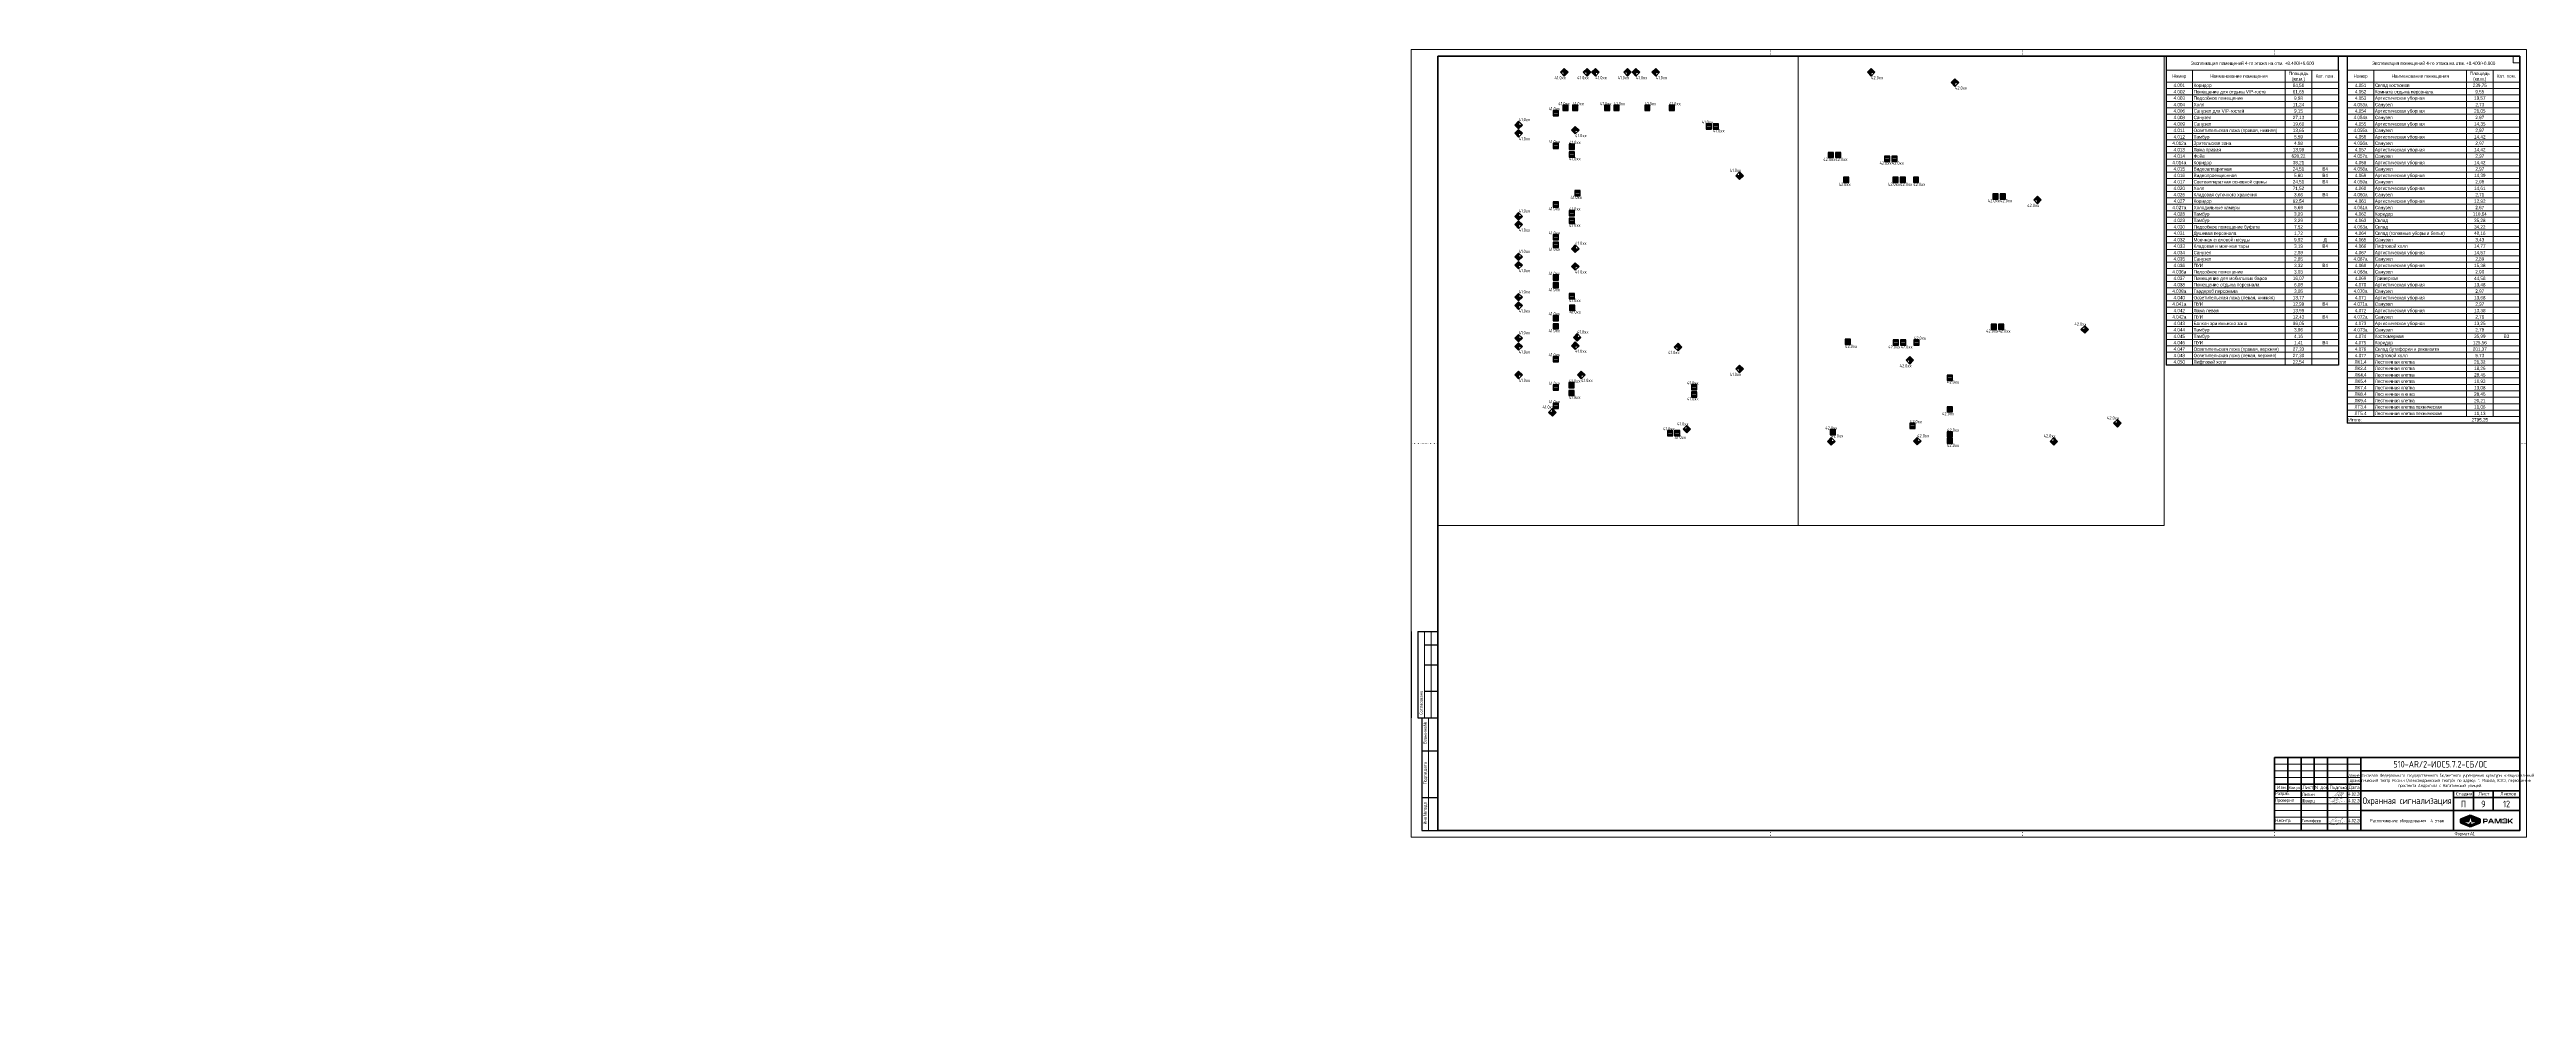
# Paper-space layout '4 этаж_А1' of a CAD drawing. Header units: millimetres. Extents: x -1027 to 841, y -130 to 594.
# The model-space entities are those that its viewports show. They can reach past a viewport. Long polylines and large blocks are cut down to what shows.
import ezdxf
from ezdxf.enums import TextEntityAlignment as Align

# ---------------------------------------------------------------- set-up
doc = ezdxf.new("R2010")
doc.units = ezdxf.units.MM
doc.linetypes.add('Точки', pattern=[1, 0, -1])
for name, color, linetype, lineweight in [('Графика спецификации', 7, 'Continuous', 9), ('Линии перегиба', 7, 'Точки', 9), ('Обычные линии', 7, 'Continuous', 25), ('Основные надписи', 7, 'Continuous', 9), ('Тонкие линии', 7, 'Continuous', 9), ('Черная_6__С', 7, 'Continuous', 50)]:
    doc.layers.add(name, color=color, linetype=linetype, lineweight=lineweight)
doc.layers.add('Охранная сигнализация', color=5, linetype='Continuous')
doc.layers.add('Штамп', color=250, linetype='Continuous')
doc.styles.add('-ISOCPEUR-', font='ISOCPEUR.TTF', dxfattribs={"width": 0.8, "height": 2.5})
doc.styles.add('Arial Narrow_3', font='Arial Narrow.ttf', dxfattribs={"height": 2.5})
doc.styles.add('Arial Narrow_7', font='Arial Narrow.ttf', dxfattribs={"width": 0.9, "height": 2.5})

# ---------------------------------------------------------------- blocks, each defined once
blk = doc.blocks.new('LOGO-RAMEC')
h = blk.add_hatch(color=160)
h.dxf.hatch_style = 1
h.paths.add_polyline_path([(13.7, 1.8), (7.7, 4.3, 0.200197), (6.4, 4.3), (0.4, 1.8, 0.302672), (0, 1.2), (0, -1.2, 0.302672), (0.4, -1.8), (6.4, -4.3, 0.200197), (7.7, -4.3), (13.7, -1.8, 0.302672), (14.2, -1.2), (14.2, 1.2, 0.302672)])
h.paths.add_polyline_path([(6, -0.5), (7.1, 3.6), (8.1, -0.5), (13.4, -0.5), (7.8, -2.8), (7.1, -1), (6.3, -2.8), (0.8, -0.5)], flags=16)
h = blk.add_hatch(color=160)
h.dxf.hatch_style = 1
h.paths.add_polyline_path([(18, 1.7), (17.5, 1.7), (16.6, 1.7, 0.414214), (16.4, 1.5), (16.4, 1.3), (16.4, 0.8), (16.4, 0.4), (16.4, -0.1), (16.4, -0.5), (16.4, -0.9), (16.4, -1.4), (16.4, -1.8), (16.8, -1.8), (17.2, -1.8), (17.2, -1.3), (17.2, -0.8), (17.5, -0.8), (17.9, -0.8), (18.2, -0.8), (18.6, -0.8), (19, -0.7), (19.3, -0.6), (19.5, -0.4), (19.7, 0), (19.7, 0.5), (19.7, 1), (19.5, 1.3), (19.3, 1.5), (19, 1.7), (18.6, 1.7)])
h.paths.add_polyline_path([(18.4, 1), (18.6, 1), (18.8, 0.9), (18.9, 0.8), (18.9, 0.7), (18.9, 0.5), (18.9, 0.3), (18.9, 0.1), (18.8, 0), (18.6, -0.1), (18.4, -0.1), (18.1, -0.1), (17.8, -0.1), (17.5, -0.1), (17.2, -0.1), (17.2, 0.5), (17.2, 1), (17.5, 1), (17.8, 1), (18.1, 1)], flags=16)
h.paths.add_polyline_path([(23.7, -0.5), (23.5, -0.1), (23.3, 0.4), (23.1, 0.8), (22.9, 1.3), (22.7, 1.6, 0.284079), (22.6, 1.7), (22.1, 1.7), (21.7, 1.7, 0.284079), (21.5, 1.6), (21.3, 1.3), (21.1, 0.8), (20.9, 0.4), (20.7, -0.1), (20.5, -0.5), (20.3, -0.9), (20.1, -1.4), (19.9, -1.8), (20.3, -1.8), (20.7, -1.8), (21, -1.4), (21.2, -0.9), (21.6, -0.9), (22.1, -0.9), (22.6, -0.9), (23.1, -0.9), (23.3, -1.4), (23.5, -1.8), (23.9, -1.8), (24.4, -1.8), (24.2, -1.4), (24, -1)])
h.paths.add_polyline_path([(22.7, -0.3), (22.4, -0.3), (22.1, -0.3), (21.8, -0.3), (21.5, -0.3), (21.6, 0.1), (21.8, 0.4), (21.9, 0.7), (22.1, 1.1), (22.1, 1.1), (22.3, 0.7), (22.4, 0.4), (22.6, 0.1)], flags=16)
h.paths.add_polyline_path([(24.7, -0.5), (24.7, -0.9), (24.7, -1.4), (24.7, -1.8), (25.1, -1.8), (25.4, -1.8), (25.4, -1.5), (25.4, -1.1), (25.4, -0.8), (25.4, -0.4), (25.4, -0.1), (25.4, 0.3), (25.4, 0.7), (25.4, 1), (25.6, 1), (25.7, 0.7), (25.8, 0.3), (26, -0.1), (26.1, -0.4), (26.2, -0.8), (26.4, -1.1), (26.5, -1.5), (26.6, -1.7, 0.314645), (26.8, -1.8), (27.2, -1.8), (27.6, -1.8, 0.311598), (27.8, -1.7), (27.9, -1.5), (28, -1.1), (28.2, -0.8), (28.3, -0.4), (28.4, -0.1), (28.6, 0.3), (28.7, 0.7), (28.8, 1), (28.9, 1), (28.9, 0.7), (28.9, 0.3), (28.9, -0.1), (28.9, -0.4), (28.9, -0.8), (28.9, -1.1), (28.9, -1.5), (28.9, -1.8), (29.3, -1.8), (29.7, -1.8), (29.7, -1.4), (29.7, -1), (29.7, -0.5), (29.7, -0.1), (29.7, 0.4), (29.7, 0.8), (29.7, 1.3), (29.7, 1.5, 0.414214), (29.5, 1.7), (29.4, 1.7), (29, 1.7), (28.6, 1.7), (28.4, 1.7, 0.319979), (28.2, 1.6), (28.2, 1.4), (28, 1), (27.9, 0.7), (27.8, 0.3), (27.6, -0.1), (27.5, -0.4), (27.4, -0.8), (27.2, -1.1), (27.2, -1.1), (27, -0.8), (26.9, -0.4), (26.8, -0.1), (26.6, 0.3), (26.5, 0.6), (26.4, 1), (26.2, 1.4), (26.2, 1.6, 0.311598), (26, 1.7), (25.8, 1.7), (25.4, 1.7), (25, 1.7), (24.9, 1.7, 0.414214), (24.7, 1.5), (24.7, 1.3), (24.7, 0.8), (24.7, 0.4), (24.7, -0.1)])
h.paths.add_polyline_path([(32.1, -1.8), (32.4, -1.8), (32.8, -1.8), (33.3, -1.8), (33.6, -1.7), (33.8, -1.4), (33.9, -1.1), (34, -0.6), (34, -0.1), (34, 0.5), (33.9, 1), (33.8, 1.4), (33.6, 1.6), (33.2, 1.7), (32.7, 1.8), (32.4, 1.8), (32.1, 1.8), (31.8, 1.8), (31.5, 1.8), (31, 1.7), (30.7, 1.6), (30.4, 1.4), (30.3, 1.1), (30.2, 0.5), (30.6, 0.5), (31, 0.5), (31, 0.7), (31.1, 0.9), (31.2, 1), (31.3, 1), (31.6, 1.1), (32.1, 1.1), (32.6, 1.1), (32.8, 1), (33, 1), (33.1, 0.9), (33.2, 0.7), (33.2, 0.4), (33.2, 0.3), (32.7, 0.3), (32.2, 0.3), (31.8, 0.3), (31.3, 0.3), (31.3, -0.3), (31.8, -0.3), (32.2, -0.3), (32.7, -0.3), (33.2, -0.3), (33.2, -0.5), (33.2, -0.8), (33.1, -0.9), (33, -1.1), (32.8, -1.1), (32.6, -1.1), (32.1, -1.1), (31.6, -1.1), (31.3, -1.1), (31.2, -1.1), (31.1, -1), (31, -0.8), (31, -0.6), (30.6, -0.6), (30.2, -0.6), (30.2, -1.1), (30.3, -1.5), (30.5, -1.7), (30.9, -1.8), (31.4, -1.8), (31.7, -1.8)])
h.paths.add_polyline_path([(34.5, -0.5), (34.5, -0.9), (34.5, -1.4), (34.5, -1.8), (34.8, -1.8), (35.2, -1.8), (35.2, -1.5), (35.2, -1.1), (35.2, -0.9), (35.5, -0.7), (35.8, -0.4), (36.1, -0.7), (36.4, -1.1), (36.8, -1.5), (37.2, -1.8), (37.7, -1.8), (38.3, -1.8), (37.8, -1.4), (37.3, -0.9), (36.8, -0.4), (36.3, 0.1), (36.8, 0.5), (37.3, 0.9), (37.8, 1.3), (38.2, 1.7), (37.7, 1.7), (37.1, 1.7), (36.7, 1.4), (36.4, 1.1), (36, 0.7), (35.2, 0), (35.2, 0.4), (35.2, 0.7), (35.2, 1.1), (35.2, 1.4), (35.2, 1.7), (34.8, 1.7), (34.5, 1.7), (34.5, 1.3), (34.5, 0.8), (34.5, 0.4), (34.5, -0.1)])
at = {"color": 160}
blk.add_lwpolyline([(6.4, -4.3), (0.4, -1.8, -0.302672), (0, -1.2), (0, 1.2, -0.302672), (0.4, 1.8), (6.4, 4.3, -0.200197), (7.7, 4.3), (13.7, 1.8, -0.302672), (14.2, 1.2), (14.2, -1.2, -0.302672), (13.7, -1.8), (7.7, -4.3, -0.200197)], format="xyb", close=True, dxfattribs=at)
blk.add_lwpolyline([(7.1, -1), (6.3, -2.8), (0.8, -0.5), (6, -0.5), (7.1, 3.6), (8.1, -0.5), (13.4, -0.5), (7.8, -2.8)], close=True, dxfattribs=at)
at = {"color": 160, "lineweight": 25, "const_width": 0.02}
for points in [[(17.2, -0.8), (17.5, -0.8), (17.9, -0.8), (18.2, -0.8), (18.6, -0.8), (19, -0.7), (19.3, -0.6), (19.5, -0.4), (19.7, 0), (19.7, 0.5), (19.7, 1), (19.5, 1.3), (19.3, 1.5), (19, 1.7), (18.6, 1.7), (18, 1.7), (17.5, 1.7), (16.6, 1.7, 0.414214), (16.4, 1.5), (16.4, 1.3), (16.4, 0.8), (16.4, 0.4), (16.4, -0.1), (16.4, -0.5), (16.4, -0.9), (16.4, -1.4), (16.4, -1.8), (16.8, -1.8), (17.2, -1.8), (17.2, -1.3)], [(20.7, -1.8), (21, -1.4), (21.2, -0.9), (21.6, -0.9), (22.1, -0.9), (22.6, -0.9), (23.1, -0.9), (23.3, -1.4), (23.5, -1.8), (23.9, -1.8), (24.4, -1.8), (24.2, -1.4), (24, -1), (23.7, -0.5), (23.5, -0.1), (23.3, 0.4), (23.1, 0.8), (22.9, 1.3), (22.7, 1.6, 0.284079), (22.6, 1.7), (22.1, 1.7), (21.7, 1.7, 0.284079), (21.5, 1.6), (21.3, 1.3), (21.1, 0.8), (20.9, 0.4), (20.7, -0.1), (20.5, -0.5), (20.3, -0.9), (20.1, -1.4), (19.9, -1.8), (20.3, -1.8)], [(24.7, 1.5), (24.7, 1.3), (24.7, 0.8), (24.7, 0.4), (24.7, -0.1), (24.7, -0.5), (24.7, -0.9), (24.7, -1.4), (24.7, -1.8), (25.1, -1.8), (25.4, -1.8), (25.4, -1.5), (25.4, -1.1), (25.4, -0.8), (25.4, -0.4), (25.4, -0.1), (25.4, 0.3), (25.4, 0.7), (25.4, 1), (25.6, 1), (25.7, 0.7), (25.8, 0.3), (26, -0.1), (26.1, -0.4), (26.2, -0.8), (26.4, -1.1), (26.5, -1.5), (26.6, -1.7, 0.314645), (26.8, -1.8), (27.2, -1.8), (27.6, -1.8, 0.311598), (27.8, -1.7), (27.9, -1.5), (28, -1.1), (28.2, -0.8), (28.3, -0.4), (28.4, -0.1), (28.6, 0.3), (28.7, 0.7), (28.8, 1), (28.9, 1), (28.9, 0.7), (28.9, 0.3), (28.9, -0.1), (28.9, -0.4), (28.9, -0.8), (28.9, -1.1), (28.9, -1.5), (28.9, -1.8), (29.3, -1.8), (29.7, -1.8), (29.7, -1.4), (29.7, -1), (29.7, -0.5), (29.7, -0.1), (29.7, 0.4), (29.7, 0.8), (29.7, 1.3), (29.7, 1.5, 0.414214), (29.5, 1.7), (29.4, 1.7), (29, 1.7), (28.6, 1.7), (28.4, 1.7, 0.319979), (28.2, 1.6), (28.2, 1.4), (28, 1), (27.9, 0.7), (27.8, 0.3), (27.6, -0.1), (27.5, -0.4), (27.4, -0.8), (27.2, -1.1), (27.2, -1.1), (27, -0.8), (26.9, -0.4), (26.8, -0.1), (26.6, 0.3), (26.5, 0.6), (26.4, 1), (26.2, 1.4), (26.2, 1.6, 0.311598), (26, 1.7), (25.8, 1.7), (25.4, 1.7), (25, 1.7), (24.9, 1.7, 0.414214)]]:
    blk.add_lwpolyline(points, format="xyb", close=True, dxfattribs=at)
for points in [[(17.2, -0.1), (17.2, 0.5), (17.2, 1), (17.5, 1), (17.8, 1), (18.1, 1), (18.4, 1), (18.6, 1), (18.8, 0.9), (18.9, 0.8), (18.9, 0.7), (18.9, 0.5), (18.9, 0.3), (18.9, 0.1), (18.8, 0), (18.6, -0.1), (18.4, -0.1), (18.1, -0.1), (17.8, -0.1), (17.5, -0.1)], [(21.5, -0.3), (21.6, 0.1), (21.8, 0.4), (21.9, 0.7), (22.1, 1.1), (22.1, 1.1), (22.3, 0.7), (22.4, 0.4), (22.6, 0.1), (22.7, -0.3), (22.4, -0.3), (22.1, -0.3), (21.8, -0.3)], [(31.3, 0.3), (31.3, -0.3), (31.8, -0.3), (32.2, -0.3), (32.7, -0.3), (33.2, -0.3), (33.2, -0.5), (33.2, -0.8), (33.1, -0.9), (33, -1.1), (32.8, -1.1), (32.6, -1.1), (32.1, -1.1), (31.6, -1.1), (31.3, -1.1), (31.2, -1.1), (31.1, -1), (31, -0.8), (31, -0.6), (30.6, -0.6), (30.2, -0.6), (30.2, -1.1), (30.3, -1.5), (30.5, -1.7), (30.9, -1.8), (31.4, -1.8), (31.7, -1.8), (32.1, -1.8), (32.4, -1.8), (32.8, -1.8), (33.3, -1.8), (33.6, -1.7), (33.8, -1.4), (33.9, -1.1), (34, -0.6), (34, -0.1), (34, 0.5), (33.9, 1), (33.8, 1.4), (33.6, 1.6), (33.2, 1.7), (32.7, 1.8), (32.4, 1.8), (32.1, 1.8), (31.8, 1.8), (31.5, 1.8), (31, 1.7), (30.7, 1.6), (30.4, 1.4), (30.3, 1.1), (30.2, 0.5), (30.6, 0.5), (31, 0.5), (31, 0.7), (31.1, 0.9), (31.2, 1), (31.3, 1), (31.6, 1.1), (32.1, 1.1), (32.6, 1.1), (32.8, 1), (33, 1), (33.1, 0.9), (33.2, 0.7), (33.2, 0.4), (33.2, 0.3), (32.7, 0.3), (32.2, 0.3), (31.8, 0.3)], [(35.2, 1.7), (34.8, 1.7), (34.5, 1.7), (34.5, 1.3), (34.5, 0.8), (34.5, 0.4), (34.5, -0.1), (34.5, -0.5), (34.5, -0.9), (34.5, -1.4), (34.5, -1.8), (34.8, -1.8), (35.2, -1.8), (35.2, -1.5), (35.2, -1.1), (35.2, -0.9), (35.5, -0.7), (35.8, -0.4), (36.1, -0.7), (36.4, -1.1), (36.8, -1.5), (37.2, -1.8), (37.7, -1.8), (38.3, -1.8), (37.8, -1.4), (37.3, -0.9), (36.8, -0.4), (36.3, 0.1), (36.8, 0.5), (37.3, 0.9), (37.8, 1.3), (38.2, 1.7), (37.7, 1.7), (37.1, 1.7), (36.7, 1.4), (36.4, 1.1), (36, 0.7), (35.2, 0), (35.2, 0.4), (35.2, 0.7), (35.2, 1.1), (35.2, 1.4)]]:
    blk.add_lwpolyline(points, close=True, dxfattribs=at)
blk = doc.blocks.new('Лепин')
at = {"color": 172, "const_width": 0.107}
blk.add_lwpolyline([(1.2, -0.9), (1.9, -0.6), (2.4, -0.3), (3.2, 0.1), (4.2, 0.7), (5.2, 1.4), (6.4, 2.2), (8.5, 3.7), (9.6, 4.6), (10.3, 5.3), (10.3, 5.6), (10.1, 5.6), (9.7, 5.5), (9.2, 5.2), (8.1, 4.2), (7.1, 3.2), (6.4, 2.4), (5.8, 1.7), (5.8, 1.4), (5.9, 1.3), (6.3, 1.3), (7.5, 2), (8.8, 3), (10, 3.9), (10.1, 4.1), (9.9, 4.1), (9.5, 3.8), (9.1, 3.3), (8.6, 2.6), (8.2, 2.1), (8, 1.6), (8, 1.4), (8, 1.2), (8.5, 1.2), (8.8, 1.4), (11.1, 3.8), (11.1, 3.9), (10.9, 3.8), (10.4, 3.3), (10, 2.7), (9.8, 2), (9.7, 1.6), (9.9, 1.4), (10.7, 1.7), (11.6, 2.5), (12, 3.1), (12, 3.4), (11.7, 3.4), (11.1, 3.1), (10.8, 2.4), (10.5, 1.5), (10.5, 1.1), (10.6, 0.6), (11, 0.1), (11.3, -0.2), (11.3, -0.4), (11.2, -0.6), (10.7, -0.6), (9.9, -0.6), (8.1, -0.4), (7.2, -0.4), (6.4, -0.4), (5.9, -0.4), (5.8, -0.5), (5.9, -0.6), (6.9, -0.3), (8.4, 0.5), (9.7, 1.3), (12.7, 3.4)], dxfattribs=at)
blk = doc.blocks.new('Тимофеев')
at = {"color": 184, "ltscale": 200, "const_width": 0.1}
for points in [[(2.1, 1.6), (1.6, 1.5), (1.2, 1.2), (1.1, 1), (1.1, 0.7), (1.3, 0.6), (1.5, 0.5), (1.7, 0.5), (2, 0.6), (2.3, 0.9), (2.8, 1.5), (3.4, 2.4), (3.6, 2.9), (3.7, 3.2), (3.7, 3.5)], [(5, 3), (4.4, 2), (4.4, 1.8), (4.4, 1.7), (4.4, 1.6), (4.5, 1.6), (4.7, 1.7), (5.2, 2.1), (5.5, 2.4), (5.8, 2.8), (6, 2.9), (5.7, 2.5), (5.5, 2.1), (5.4, 1.8), (5.5, 1.7), (5.6, 1.7), (5.7, 1.8), (5.9, 2), (6.2, 2.2), (6.5, 2.5), (6.7, 2.7), (6.4, 2.3), (6.3, 2), (6.3, 1.8), (6.4, 1.7), (6.6, 1.8), (6.9, 1.9), (7.3, 2.3), (7.7, 2.6), (7.6, 2.5), (7.5, 2.4), (7.4, 2.2), (7.3, 2), (7.3, 1.9), (7.3, 1.9), (7.4, 1.9), (7.6, 1.9), (7.7, 2), (7.9, 2.1), (8, 2.3), (8.3, 2.5), (8.5, 2.7), (8.6, 2.8), (8.7, 2.9), (8.8, 3), (8.7, 2.9), (8.6, 2.8), (8.5, 2.6), (8.4, 2.5), (8.3, 2.3), (8.3, 2.1), (8.3, 2), (8.4, 2), (8.5, 2), (8.6, 2), (8.8, 2.2), (8.9, 2.3), (9.2, 2.5), (9.4, 2.7), (9.6, 3), (9.5, 2.9), (9.4, 2.6), (9.3, 2.5), (9.3, 2.4), (9.3, 2.3), (9.3, 2.2), (9.4, 2.1), (9.6, 2.1), (10, 2.7), (10.4, 3.1), (10.7, 3.4), (10.9, 3.6), (11.1, 3.9), (11, 3.8), (11.2, 4), (11.4, 4.2), (11.6, 4.5), (11.7, 4.6), (12, 5.1), (12, 5.1), (12, 5.1), (12.1, 5.3), (12.2, 5.4), (12.1, 5.5), (12.1, 5.6), (12, 5.7), (11.9, 5.7), (11.8, 5.7), (11.7, 5.6), (11.6, 5.5), (11.5, 5.5), (11.5, 5.4), (11.4, 5.2), (11.3, 5.1), (11.3, 5), (11.2, 4.9), (11.2, 4.8), (11.1, 4.7), (11.1, 4.5), (11, 4.3), (10.9, 4.2), (10.9, 4.2), (10.8, 3.9), (10.8, 3.9), (10.7, 3.7), (10.7, 3.6), (10.6, 3.4), (10.3, 3.1), (10.2, 2.8), (10, 2.6), (9.8, 2.3), (9.7, 1.9), (9.6, 1.7), (9.5, 1.6), (9.4, 1.4), (9.3, 1.2), (9.1, 1), (9, 0.8), (8.9, 0.6), (8.8, 0.5), (8.7, 0.3), (8.6, 0.2), (8.4, 0.1), (8.3, 0), (8.2, -0.1), (7.9, -0.2), (7.8, -0.3), (7.6, -0.3), (7.4, -0.4), (7.3, -0.5), (7.2, -0.5), (7.1, -0.5), (6.8, -0.5), (6.5, -0.5), (6.3, -0.6), (6, -0.6), (5.9, -0.6), (5.6, -0.6), (5.4, -0.5), (5.4, -0.5), (5.4, -0.5), (5.4, -0.5), (4, -0.5), (4, -0.5), (4, -0.5), (4, -0.5), (3.6, -0.5), (3, -0.6), (3, -0.6), (2.7, -0.6), (2.5, -0.6), (2.5, -0.5), (2.6, -0.5), (2.7, -0.5), (2.9, -0.5), (3.1, -0.4), (3.4, -0.4), (3.6, -0.3), (3.8, -0.3), (4.1, -0.2), (4.1, -0.2), (4.4, -0.1), (4.4, -0.1), (4.4, -0.1), (4.7, -0.1), (5.4, 0.1), (5.4, 0.1), (5.4, 0.1), (5.4, 0.1), (5.9, 0.2), (6.2, 0.2), (6.6, 0.3), (6.8, 0.4), (6.8, 0.4), (7.3, 0.5), (7.3, 0.5), (7.7, 0.6), (7.7, 0.6), (7.9, 0.7), (8, 0.7), (8.3, 0.8), (8.6, 0.8), (8.8, 0.9), (8.9, 0.9), (9.3, 0.9), (9.5, 1), (9.7, 1), (10, 1.1), (10.2, 1.1), (10.4, 1.1), (10.5, 1.1), (10.6, 1.2), (10.8, 1.2), (11.1, 1.3), (11.4, 1.3), (11.7, 1.4), (12, 1.4), (12.3, 1.4), (12.4, 1.5), (12.6, 1.5)], [(2.9, 2.5), (2.9, 2.5), (2.8, 2.5), (2.8, 2.7), (3.1, 2.8), (3.6, 3), (4.3, 3.1), (4.8, 3.3), (5.7, 3.7), (6.1, 3.9), (6.4, 4.1), (6.7, 4.4), (6.9, 4.7), (6.9, 5), (6.9, 5.1), (6.8, 5.1), (6.6, 5), (6.2, 4.6), (5.7, 4.2)], [(3.2, 1.2), (3.5, 1.7), (4, 2.4), (4.2, 2.8)]]:
    blk.add_lwpolyline(points, dxfattribs=at)
blk = doc.blocks.new('Шварц')
at = {"color": 174, "ltscale": 200, "const_width": 0.1}
blk.add_lwpolyline([(3.4, 4.8), (3.4, 4.6), (3.4, 4.2), (3.4, 3.9), (3.3, 3.6), (3.4, 3.4), (3.4, 3.4), (3.4, 3.3), (3.4, 3.1), (3.4, 2.8), (3.4, 2.7), (3.4, 2.5), (3.5, 2.4), (3.5, 2.2), (3.6, 2), (3.7, 1.9), (3.7, 1.8), (3.8, 1.6), (3.8, 1.5), (3.8, 1.4), (3.7, 1.4), (3.6, 1.4), (3.4, 1.5), (3.3, 1.6), (3.2, 1.7), (3, 1.7), (2.9, 1.8), (2.6, 1.9), (2.4, 2), (2.3, 2.1), (2.2, 2.1), (2, 2.2), (1.9, 2.3), (1.8, 2.4), (1.7, 2.6), (1.6, 2.6), (1.5, 2.7), (1.4, 2.8), (1.4, 2.8), (1.3, 2.9), (1.2, 3), (1.1, 3.2), (1.1, 3.2), (1.1, 3.3), (1.1, 3.5), (1.1, 3.5), (1.1, 3.7), (1.2, 3.8), (1.3, 3.9), (1.4, 3.9), (1.5, 4), (1.7, 4), (1.8, 4.1), (1.9, 4.1), (2, 4.2), (2.1, 4.3), (2.2, 4.3), (2.4, 4.3), (2.5, 4.4), (2.6, 4.4), (2.7, 4.4), (2.9, 4.5), (3.1, 4.6), (3.3, 4.6), (3.5, 4.7), (3.7, 4.7), (3.8, 4.8), (4, 4.8), (4.2, 4.9), (4.4, 4.9), (4.5, 5), (4.6, 5), (4.8, 5), (4.9, 5), (5, 5), (5.2, 5.1), (5.4, 5.1), (5.5, 5.1), (5.7, 5.2), (5.8, 5.2), (5.8, 5.2), (5.9, 5.3), (5.9, 5.4), (5.9, 5.4), (5.8, 5.4), (5.7, 5.4), (5.6, 5.3), (5.6, 5.2), (5.5, 5), (5.4, 4.9), (5.4, 4.9), (5.3, 4.8), (5.3, 4.6), (5.2, 4.4), (5.1, 4.3), (5, 4.2), (4.9, 4.1), (4.8, 3.9), (4.8, 3.8), (4.8, 3.7), (4.7, 3.6), (4.7, 3.5), (4.6, 3.4), (4.6, 3.2), (4.5, 3), (4.5, 2.9), (4.5, 2.8), (4.4, 2.6), (4.4, 2.5), (4.3, 2.4), (4.3, 2.3), (4.3, 2.1), (4.3, 1.9), (4.2, 1.7), (4.3, 1.6), (4.3, 1.5), (4.4, 1.6), (4.4, 1.6), (4.5, 1.7), (4.6, 1.8), (4.6, 1.9), (4.7, 2), (4.7, 2.1), (4.8, 2.3), (4.9, 2.3), (4.9, 2.4), (4.9, 2.5), (5, 2.6), (5, 2.8), (5.1, 2.9), (5.1, 3), (5.2, 3.1), (5.3, 3.2), (5.3, 3.3), (5.3, 3.3), (5.4, 3.4), (5.4, 3.6), (5.5, 3.7), (5.5, 3.8), (5.5, 3.9), (5.6, 4), (5.6, 4.1), (5.6, 4.2), (5.6, 4.3), (5.6, 4.4), (5.6, 4.2), (5.6, 4.1), (5.6, 4.1), (5.6, 4), (5.6, 4), (5.5, 3.9), (5.5, 3.7), (5.5, 3.6), (5.5, 3.5), (5.4, 3.4), (5.4, 3.3), (5.4, 3.2), (5.4, 3.1), (5.3, 3), (5.3, 2.9), (5.3, 2.8), (5.3, 2.7), (5.2, 2.6), (5.2, 2.5), (5.2, 2.4), (5.2, 2.3), (5.2, 2.2), (5.2, 2), (5.2, 2), (5.2, 2), (5.3, 2), (5.4, 2), (5.5, 2.1), (5.5, 2.1), (5.6, 2.3), (5.7, 2.3), (5.7, 2.4), (5.7, 2.5), (5.8, 2.6), (5.8, 2.6), (5.9, 2.7), (6, 2.8), (6, 2.9), (6.1, 3), (6.2, 3.1), (6.3, 3.2), (6.3, 3.3), (6.4, 3.4), (6.4, 3.4), (6.5, 3.6), (6.5, 3.6), (6.6, 3.7), (6.7, 3.9), (6.7, 4), (6.8, 4.1), (6.8, 4.2), (6.8, 4.3), (6.9, 4.4), (6.9, 4.5), (6.9, 4.4), (6.8, 4.4), (6.7, 4.2), (6.7, 4.1), (6.6, 4), (6.6, 3.9), (6.5, 3.8), (6.5, 3.6), (6.4, 3.5), (6.4, 3.4), (6.4, 3.4), (6.3, 3.3), (6.3, 3.2), (6.3, 3.2), (6.2, 3.1), (6.2, 3), (6.1, 2.8), (6.1, 2.7), (6.2, 2.6), (6.2, 2.5), (6.2, 2.5), (6.3, 2.5), (6.4, 2.6), (6.4, 2.6), (6.6, 2.7), (6.7, 2.8), (6.7, 2.9), (6.7, 2.9), (6.8, 3), (6.9, 3.2), (7, 3.3), (7.2, 3.5), (7.3, 3.7), (7.4, 3.8), (7.5, 3.8), (7.6, 4), (7.7, 4.1), (7.7, 4.3), (7.8, 4.4), (7.9, 4.4), (7.9, 4.5), (8, 4.6), (8, 4.7), (8.1, 4.8), (8.1, 4.9), (8.2, 5), (8.3, 5.1), (8.3, 5.2), (8.3, 5.3), (8.3, 5.4), (8.3, 5.4), (8.2, 5.4), (8.2, 5.3), (8.1, 5.2), (8.1, 5.1), (8, 5), (8, 4.9), (7.9, 4.9), (7.9, 4.8), (7.8, 4.6), (7.7, 4.5), (7.7, 4.4), (7.6, 4.3), (7.6, 4.2), (7.5, 4.1), (7.4, 4), (7.4, 3.9), (7.3, 3.8), (7.3, 3.7), (7.2, 3.6), (7.2, 3.5), (7.1, 3.5), (7.1, 3.4), (7.1, 3.3), (7, 3.2), (6.9, 3.1), (6.9, 3.1), (6.9, 3), (6.9, 2.9), (6.9, 2.8), (6.9, 2.7), (7, 2.7), (7, 2.6), (7, 2.6), (7.1, 2.6), (7.2, 2.6), (7.2, 2.7), (7.3, 2.7), (7.4, 2.7), (7.4, 2.7), (7.5, 2.8), (7.6, 2.8), (7.6, 2.8), (7.7, 2.9), (7.8, 2.9), (7.8, 3), (8, 3.1), (8.1, 3.2), (8.1, 3.3), (8, 3.4), (7.9, 3.5), (7.8, 3.5), (7.7, 3.5), (7.6, 3.4), (7.5, 3.4), (7.5, 3.3), (7.6, 3.3), (7.7, 3.2), (7.8, 3.2), (8, 3.2), (8.1, 3.2), (8.1, 3.3), (8.2, 3.3), (8.3, 3.3), (8.4, 3.3), (8.5, 3.3), (8.7, 3.3), (8.8, 3.3), (8.9, 3.3), (9.1, 3.3), (9.2, 3.3), (9.3, 3.3), (9.3, 3.3), (9.4, 3.3), (9.5, 3.3), (9.6, 3.3), (9.8, 3.3), (9.8, 3.2), (9.9, 3.2), (10.1, 3.2), (10.1, 3.2), (10.2, 3.2), (10.2, 3.1), (10.2, 3), (10.2, 3), (10.2, 2.8), (10.1, 2.8), (10, 2.7), (9.9, 2.6), (9.9, 2.6), (9.7, 2.5), (9.6, 2.4), (9.5, 2.4), (9.5, 2.4), (9.2, 2.3), (9.1, 2.2), (8.9, 2.1), (8.8, 2), (8.7, 2), (8.5, 1.9), (8.3, 1.8), (8.2, 1.8), (8, 1.7), (7.6, 1.6), (7.4, 1.5), (7.2, 1.5), (7, 1.4), (6.8, 1.3), (6.5, 1.2), (6.3, 1.1), (6.3, 1.1), (6, 1), (5.9, 1), (5.6, 0.9), (5.4, 0.8), (5, 0.7), (4.7, 0.6), (4.5, 0.5), (4.3, 0.5), (4, 0.4), (3.9, 0.3), (3.6, 0.2), (3.3, 0.1), (3.1, 0.1), (2.9, 0), (2.5, -0.1), (2.2, -0.2), (2.2, -0.2), (2.1, -0.3), (2.1, -0.3), (2.3, -0.2), (2.6, -0.2), (2.7, -0.1), (3.1, 0), (3.4, 0), (3.9, 0.2), (4.3, 0.3), (4.4, 0.3), (4.8, 0.5), (4.9, 0.5), (6, 0.7), (6, 0.8), (6.2, 0.8), (6.8, 0.9), (7.1, 0.9), (7.4, 1), (7.6, 1.1), (7.9, 1.2), (8.2, 1.2), (8.2, 1.2), (8.4, 1.3), (8.6, 1.3), (8.9, 1.3), (9.2, 1.4), (9.4, 1.4), (9.6, 1.5), (9.9, 1.5), (10.2, 1.6), (10.4, 1.6), (10.6, 1.6), (11.2, 1.7), (11.4, 1.7), (11.6, 1.8), (12.1, 1.8), (12.3, 1.8), (12.7, 1.9), (13.1, 2), (13.4, 2), (13.7, 2), (13.9, 2.1)], dxfattribs=at)
blk = doc.blocks.new('Рамка 2')
at = {"layer": 'Штамп', "color": 7, "linetype": 'Continuous', "lineweight": 15}
for p, q in [((-120, 50), (-185, 50)), ((-120, 45), (-185, 45)), ((-120, 40), (-185, 40)), ((-120, 25), (-185, 25)), ((-120, 20), (-185, 20)), ((-120, 15), (-185, 15)), ((-120, 10), (-185, 10)), ((-120, 5), (-185, 5))]:
    blk.add_line(p, q, dxfattribs=at)
at = {"layer": 'Штамп', "color": 7, "linetype": 'Continuous', "lineweight": 35}
for p, q in [((-175, 55), (-175, 30)), ((-165, 55), (-165, 0)), ((-155, 55), (-155, 30)), ((-145, 55), (-145, 0)), ((-130, 55), (-130, 0)), ((-120, 55), (-120, 0)), ((-120, 45), (-120, 45)), ((0, 45), (-120, 45)), ((-120, 35), (-185, 35)), ((0, 30), (-185, 30)), ((-50, 30), (-50, 0)), ((0, 25), (-50, 25)), ((-35, 30), (-35, 15)), ((-20, 30), (-20, 15)), ((0, 15), (-120, 15))]:
    blk.add_line(p, q, dxfattribs=at)
at = {"layer": 'Штамп', "color": 7, "linetype": 'Continuous', "lineweight": 35, "flags": 128}
blk.add_lwpolyline([(-185, 55), (0, 55), (0, 0), (-185, 0)], close=True, dxfattribs=at)
at = {"xscale": 1.040056588551762, "yscale": 1.040056588551762, "zscale": 1.040056588551762}
blk.add_blockref('LOGO-RAMEC', (-44.7, 7.2), dxfattribs=at)
at = {"layer": 'Defpoints'}
for name, p in [('Шварц', (-145, 20)), ('Тимофеев', (-145, 5))]:
    blk.add_blockref(name, p, dxfattribs=at)
at = {"layer": 'Defpoints', "color": 172}
blk.add_blockref('Лепин', (-145, 25), dxfattribs=at)
at = {"style": '-ISOCPEUR-', "width": 0.8, "flags": 8}
for tag, height, p in [('PROJECTNUMBER', 5, (-60, 50)), ('DATE', 2.5, (-125, 27.5)), ('DATE', 2.5, (-125, 22.5)), ('SYSTEM', 5, (-85, 22.5)), ('PHASE', 5, (-42.5, 20)), ('LIST', 5, (-27.5, 20)), ('DATE', 2.5, (-125, 7.5)), ('LAYOUTDESC', 2.5, (-85, 7.5))]:
    blk.add_attdef(tag, text='', height=height, dxfattribs=at).set_placement(p, align=Align.MIDDLE_CENTER)
at = {"style": '-ISOCPEUR-', "width": 0.8}
blk.add_attdef('LISTS', text='', height=5, dxfattribs=at).set_placement((-10, 20), align=Align.MIDDLE_CENTER)
at = {"layer": 'Штамп', "color": 7, "linetype": 'Continuous', "lineweight": 20, "style": '-ISOCPEUR-'}
for s, height, p in [('Изм.', 2.5, (-183.1, 31.3)), ('Кол.уч.', 2, (-174.1, 31.3)), ('Лист', 2.5, (-164, 31.3)), ('N док.', 2.5, (-154.6, 31.3)), ('Подпись', 2.5, (-143.5, 31.2)), ('Дата', 2.5, (-129.1, 31.3)), ('Стадия', 2.5, (-48, 26.5)), ('Лист', 2.5, (-31.3, 26.5)), ('Листов', 2.5, (-14.8, 26.5))]:
    blk.add_text(s, height=height, dxfattribs=at).set_placement(p)
at = {"layer": 'Штамп', "color": 9, "ltscale": 14.285714, "insert": (-60, 37.5), "char_height": 2.5, "width": 120, "attachment_point": 5, "style": '-ISOCPEUR-'}
blk.add_mtext('{\\H0.91667x;\\C256;Здание филиала Федерального государственного бюджетного учреждения культуры «Национальный драматический театр России (Александринский театр)» по адресу: г. Москва, ЮАО, пересечение проспекта Андропова с Нагатинской улицей.}', dxfattribs=at)
at = {"layer": 'Штамп', "color": 7, "linetype": 'Continuous', "lineweight": 20, "char_height": 2.5, "width": 19, "attachment_point": 4, "style": '-ISOCPEUR-'}
for s, insert in [('Разраб.', (-184.4, 27.6)), ('Проверил', (-184.4, 22.6)), ('Лепин', (-164.4, 27.2)), ('Шварц', (-164.4, 22.2)), ('Н.контр.', (-184.3, 7.4)), ('Тимофеев', (-164.4, 7.2))]:
    blk.add_mtext(s, dxfattribs=dict(at, insert=insert))
blk = doc.blocks.new('_ЛИ__Форма 3_ Графическая часть - А1А-4542602-План -2-го этажа на отм_ -16_650')
at = {"layer": 'Линии перегиба'}
for p, q in [((271, 594), (271, 589)), ((461, 594), (461, 589)), ((651, 594), (651, 589)), ((841, 594), (841, 589)), ((20, 297), (0, 297)), ((841, 297), (836, 297)), ((271, 0), (271, 5)), ((461, 0), (461, 5)), ((651, 0), (651, 5)), ((841, 0), (841, 5))]:
    blk.add_line(p, q, dxfattribs=at)
at = {"layer": 'Обычные линии'}
for p, q in [((0, 155), (0, 90)), ((5, 155), (5, 90)), ((5, 155), (20, 155)), ((10, 145), (20, 145)), ((10, 130), (20, 130)), ((10, 110), (20, 110)), ((5, 90), (20, 90)), ((8, 90), (8, 5)), ((8, 65), (20, 65)), ((8, 30), (20, 30)), ((8, 5), (20, 5))]:
    blk.add_line(p, q, dxfattribs=at)
at = {"layer": 'Основные надписи'}
for p, q in [((831, 589), (831, 584)), ((831, 584), (836, 584))]:
    blk.add_line(p, q, dxfattribs=at)
at = {"layer": 'Тонкие линии', "lineweight": 9}
for p, q in [((0, 594), (0, 0)), ((0, 594), (841, 594)), ((841, 594), (841, 0)), ((10, 155), (10, 90)), ((15, 155), (15, 90)), ((13, 90), (13, 5)), ((841, 0), (0, 0))]:
    blk.add_line(p, q, dxfattribs=at)
at = {"layer": 'Черная_6__С'}
for p, q in [((20, 589), (20, 5)), ((836, 589), (20, 589)), ((836, 5), (836, 589)), ((20, 5), (836, 5)), ((786, 5), (836, 5)), ((836, 5), (836, 10))]:
    blk.add_line(p, q, dxfattribs=at)
at = {"layer": 'Основные надписи', "char_height": 2.5, "attachment_point": 1, "rotation": 90}
for s, insert, width, style in [('Согласовано', (6.2, 92.5), 18.832, '-ISOCPEUR-'), ('\\fArial Narrow|b0|i0|c204|p34|;\\W.9;№', (9.2, 83.5), 3.391, '-ISOCPEUR-'), ('Взам', (9.2, 70.3), 7.432, '-ISOCPEUR-'), ('инв', (9.2, 77.8), 5.123, '-ISOCPEUR-'), ('. ', (9.2, 82), 1.732, '-ISOCPEUR-'), ('. ', (9.2, 76.4), 1.732, '-ISOCPEUR-'), ('Подп', (9.2, 39.9), 7.504, '-ISOCPEUR-'), ('\\fArial Narrow|b0|i0|c204|p34|;\\W.9;и', (9.2, 47.5), 1.732, '-ISOCPEUR-'), ('дата', (9.2, 49.7), 6.71, '-ISOCPEUR-'), ('. ', (9.2, 46.1), 1.732, '-ISOCPEUR-'), ('подл', (9.2, 19.3), 7.071, '-ISOCPEUR-'), ('\\fArial Narrow|b0|i0|c204|p34|;\\W.9;.', (9.2, 25.1), 0.866, 'Arial Narrow_7'), ('\\fArial Narrow|b0|i0|c204|p34|;\\W.9;№', (9.2, 15.7), 3.391, '-ISOCPEUR-'), ('Инв', (9.2, 9.7), 5.628, '-ISOCPEUR-'), ('. ', (9.2, 14.3), 1.732, 'Arial Narrow_7'), ('\\fArial Narrow|b0|i0|c204|p34|;\\W.9; ', (-1026.8, -41.2), 0.866, 'Arial Narrow_7'), ('\\fArial Narrow|b0|i0|c204|p34|;\\W.9; ', (-1021.8, -41.2), 0.866, 'Arial Narrow_7'), ('\\fArial Narrow|b0|i0|c204|p34|;\\W.9; ', (-1023.8, -99.5), 0.866, 'Arial Narrow_7'), ('\\fArial Narrow|b0|i0|c204|p34|;\\W.9; ', (-1023.8, -130), 0.866, 'Arial Narrow_7')]:
    blk.add_mtext(s, dxfattribs=dict(at, insert=insert, width=width, style=style))
at = {"layer": 'Основные надписи', "char_height": 2.5, "attachment_point": 1, "style": '-ISOCPEUR-'}
for s, insert, width in [('Формат', (786.8, 3.9), 12.426), (': ', (797, 3.9), 1.924), ('\\fArial Narrow|b0|i0|c204|p34|;А', (798.6, 3.9), 2.325), ('\\fArial Narrow|b0|i0|c204|p34|;1', (800.5, 3.9), 1.924)]:
    blk.add_mtext(s, dxfattribs=dict(at, insert=insert, width=width))
blk = doc.blocks.new('*U10')
h = blk.add_hatch(color=256)
h.dxf.hatch_style = 1
h.paths.add_polyline_path([(2.8, 0), (5.7, -2.8), (2.8, -2.8), (2.8, -5.7), (0, -2.8)])
for points in [[(2.8, 0), (5.7, -2.8), (2.8, -5.7), (0, -2.8)], [(2.8, -2.8), (5.7, -2.8), (2.8, -5.7), (2.8, -2.8)]]:
    blk.add_lwpolyline(points, close=True)
at = {"style": '-ISOCPEUR-', "width": 0.8}
blk.add_attdef('ADDR', (2.8, -5.7), '', height=2.5, dxfattribs=at)
blk = doc.blocks.new('*U23')
h = blk.add_hatch(color=256)
h.dxf.hatch_style = 1
h.paths.add_polyline_path([(-4, -2.7), (-4, -4), (0, -4), (0, -2.7)])
h.paths.add_polyline_path([(-4, 0), (-4, -1.3), (0, -1.3), (0, 0)])
for points in [[(-4, -4), (0, -4), (0, 0), (-4, 0)], [(-4, -1.3), (0, -1.3), (0, 0), (-4, 0)], [(-4, -4), (0, -4), (0, -2.7), (-4, -2.7)]]:
    blk.add_lwpolyline(points, close=True)
at = {"style": '-ISOCPEUR-', "width": 0.8}
blk.add_attdef('ADDR', (0, -4), '', height=2.5, dxfattribs=at)
blk = doc.blocks.new('*U24')
h = blk.add_hatch(color=256)
h.dxf.hatch_style = 1
h.paths.add_polyline_path([(0, -2.7), (0, -4), (4, -4), (4, -2.7)])
h.paths.add_polyline_path([(0, 0), (0, -1.3), (4, -1.3), (4, 0)])
for points in [[(0, -4), (4, -4), (4, 0), (0, 0)], [(0, -1.3), (4, -1.3), (4, 0), (0, 0)], [(0, -4), (4, -4), (4, -2.7), (0, -2.7)]]:
    blk.add_lwpolyline(points, close=True)
at = {"style": '-ISOCPEUR-', "width": 0.8}
blk.add_attdef('ADDR', (0, -4), '', height=2.5, dxfattribs=at)
blk = doc.blocks.new('*U25')
h = blk.add_hatch(color=256)
h.dxf.hatch_style = 1
h.paths.add_polyline_path([(-4, 1.3), (-4, 0), (0, 0), (0, 1.3)])
h.paths.add_polyline_path([(-4, 4), (-4, 2.7), (0, 2.7), (0, 4)])
for points in [[(-4, 0), (0, 0), (0, 4), (-4, 4)], [(-4, 2.7), (0, 2.7), (0, 4), (-4, 4)], [(-4, 0), (0, 0), (0, 1.3), (-4, 1.3)]]:
    blk.add_lwpolyline(points, close=True)
at = {"style": '-ISOCPEUR-', "width": 0.8}
blk.add_attdef('ADDR', (0, 4), '', height=2.5, dxfattribs=at)
blk = doc.blocks.new('*U26')
h = blk.add_hatch(color=256)
h.dxf.hatch_style = 1
h.paths.add_polyline_path([(0, 1.3), (0, 0), (4, 0), (4, 1.3)])
h.paths.add_polyline_path([(0, 4), (0, 2.7), (4, 2.7), (4, 4)])
for points in [[(0, 0), (4, 0), (4, 4), (0, 4)], [(0, 2.7), (4, 2.7), (4, 4), (0, 4)], [(0, 0), (4, 0), (4, 1.3), (0, 1.3)]]:
    blk.add_lwpolyline(points, close=True)
at = {"style": '-ISOCPEUR-', "width": 0.8}
blk.add_attdef('ADDR', (0, 4), '', height=2.5, dxfattribs=at)
blk = doc.blocks.new('*U11')
h = blk.add_hatch(color=256)
h.dxf.hatch_style = 1
h.paths.add_polyline_path([(2.8, 0), (5.7, 2.8), (2.8, 2.8), (2.8, 5.7), (0, 2.8)])
for points in [[(2.8, 0), (5.7, 2.8), (2.8, 5.7), (0, 2.8)], [(2.8, 2.8), (5.7, 2.8), (2.8, 5.7), (2.8, 2.8)]]:
    blk.add_lwpolyline(points, close=True)
at = {"style": '-ISOCPEUR-', "width": 0.8}
blk.add_attdef('ADDR', (2.8, 5.7), '', height=2.5, dxfattribs=at)
blk = doc.blocks.new('*U12')
h = blk.add_hatch(color=256)
h.dxf.hatch_style = 1
h.paths.add_polyline_path([(-2.8, 0), (-5.7, -2.8), (-2.8, -2.8), (-2.8, -5.7), (0, -2.8)])
for points in [[(-2.8, 0), (-5.7, -2.8), (-2.8, -5.7), (0, -2.8)], [(-2.8, -2.8), (-5.7, -2.8), (-2.8, -5.7), (-2.8, -2.8)]]:
    blk.add_lwpolyline(points, close=True)
at = {"style": '-ISOCPEUR-', "width": 0.8}
blk.add_attdef('ADDR', (-2.8, -5.7), '', height=2.5, dxfattribs=at)
blk = doc.blocks.new('*U15')
h = blk.add_hatch(color=256)
h.dxf.hatch_style = 1
h.paths.add_polyline_path([(-2.8, 0), (-5.7, 2.8), (-2.8, 2.8), (-2.8, 5.7), (0, 2.8)])
for points in [[(-2.8, 0), (-5.7, 2.8), (-2.8, 5.7), (0, 2.8)], [(-2.8, 2.8), (-5.7, 2.8), (-2.8, 5.7), (-2.8, 2.8)]]:
    blk.add_lwpolyline(points, close=True)
at = {"style": '-ISOCPEUR-', "width": 0.8}
blk.add_attdef('ADDR', (-2.8, 5.7), '', height=2.5, dxfattribs=at)
blk = doc.blocks.new('*U13')
h = blk.add_hatch(color=256)
h.dxf.hatch_style = 1
h.paths.add_polyline_path([(-2.8, 0), (-5.7, -2.8), (-2.8, -2.8), (-2.8, -5.7), (0, -2.8)])
for points in [[(-2.8, 0), (-5.7, -2.8), (-2.8, -5.7), (0, -2.8)], [(-2.8, -2.8), (-5.7, -2.8), (-2.8, -5.7), (-2.8, -2.8)]]:
    blk.add_lwpolyline(points, close=True)
at = {"style": '-ISOCPEUR-', "width": 0.8}
blk.add_attdef('ADDR', (-2.8, -5.7), '', height=2.5, dxfattribs=at)
blk = doc.blocks.new('*U14')
h = blk.add_hatch(color=256)
h.dxf.hatch_style = 1
h.paths.add_polyline_path([(2.8, 0), (5.7, -2.8), (2.8, -2.8), (2.8, -5.7), (0, -2.8)])
for points in [[(2.8, 0), (5.7, -2.8), (2.8, -5.7), (0, -2.8)], [(2.8, -2.8), (5.7, -2.8), (2.8, -5.7), (2.8, -2.8)]]:
    blk.add_lwpolyline(points, close=True)
at = {"style": '-ISOCPEUR-', "width": 0.8}
blk.add_attdef('ADDR', (2.8, -5.7), '', height=2.5, dxfattribs=at)
blk = doc.blocks.new('*U16')
h = blk.add_hatch(color=256)
h.dxf.hatch_style = 1
h.paths.add_polyline_path([(2.8, 0), (5.7, -2.8), (2.8, -2.8), (2.8, -5.7), (0, -2.8)])
for points in [[(2.8, 0), (5.7, -2.8), (2.8, -5.7), (0, -2.8)], [(2.8, -2.8), (5.7, -2.8), (2.8, -5.7), (2.8, -2.8)]]:
    blk.add_lwpolyline(points, close=True)
at = {"style": '-ISOCPEUR-', "width": 0.8}
blk.add_attdef('ADDR', (2.8, -5.7), '', height=2.5, dxfattribs=at)
blk = doc.blocks.new('*U17')
h = blk.add_hatch(color=256)
h.dxf.hatch_style = 1
h.paths.add_polyline_path([(2.8, 0), (5.7, 2.8), (2.8, 2.8), (2.8, 5.7), (0, 2.8)])
for points in [[(2.8, 0), (5.7, 2.8), (2.8, 5.7), (0, 2.8)], [(2.8, 2.8), (5.7, 2.8), (2.8, 5.7), (2.8, 2.8)]]:
    blk.add_lwpolyline(points, close=True)
at = {"style": '-ISOCPEUR-', "width": 0.8}
blk.add_attdef('ADDR', (2.8, 5.7), '', height=2.5, dxfattribs=at)
blk = doc.blocks.new('*U28')
h = blk.add_hatch(color=256)
h.dxf.hatch_style = 1
h.paths.add_polyline_path([(-4, 1.3), (-4, 0), (0, 0), (0, 1.3)])
h.paths.add_polyline_path([(-4, 4), (-4, 2.7), (0, 2.7), (0, 4)])
for points in [[(-4, 0), (0, 0), (0, 4), (-4, 4)], [(-4, 2.7), (0, 2.7), (0, 4), (-4, 4)], [(-4, 0), (0, 0), (0, 1.3), (-4, 1.3)]]:
    blk.add_lwpolyline(points, close=True)
at = {"style": '-ISOCPEUR-', "width": 0.8}
blk.add_attdef('ADDR', (0, 4), '', height=2.5, dxfattribs=at)
blk = doc.blocks.new('*U27')
h = blk.add_hatch(color=256)
h.dxf.hatch_style = 1
h.paths.add_polyline_path([(0, 1.3), (0, 0), (4, 0), (4, 1.3)])
h.paths.add_polyline_path([(0, 4), (0, 2.7), (4, 2.7), (4, 4)])
for points in [[(0, 0), (4, 0), (4, 4), (0, 4)], [(0, 2.7), (4, 2.7), (4, 4), (0, 4)], [(0, 0), (4, 0), (4, 1.3), (0, 1.3)]]:
    blk.add_lwpolyline(points, close=True)
at = {"style": '-ISOCPEUR-', "width": 0.8}
blk.add_attdef('ADDR', (0, 4), '', height=2.5, dxfattribs=at)
blk = doc.blocks.new('*U29')
h = blk.add_hatch(color=256)
h.dxf.hatch_style = 1
h.paths.add_polyline_path([(-4, -2.7), (-4, -4), (0, -4), (0, -2.7)])
h.paths.add_polyline_path([(-4, 0), (-4, -1.3), (0, -1.3), (0, 0)])
for points in [[(-4, -4), (0, -4), (0, 0), (-4, 0)], [(-4, -1.3), (0, -1.3), (0, 0), (-4, 0)], [(-4, -4), (0, -4), (0, -2.7), (-4, -2.7)]]:
    blk.add_lwpolyline(points, close=True)
at = {"style": '-ISOCPEUR-', "width": 0.8}
blk.add_attdef('ADDR', (0, -4), '', height=2.5, dxfattribs=at)
blk = doc.blocks.new('*U18')
h = blk.add_hatch(color=256)
h.dxf.hatch_style = 1
h.paths.add_polyline_path([(-2.8, 0), (-5.7, 2.8), (-2.8, 2.8), (-2.8, 5.7), (0, 2.8)])
for points in [[(-2.8, 0), (-5.7, 2.8), (-2.8, 5.7), (0, 2.8)], [(-2.8, 2.8), (-5.7, 2.8), (-2.8, 5.7), (-2.8, 2.8)]]:
    blk.add_lwpolyline(points, close=True)
at = {"style": '-ISOCPEUR-', "width": 0.8}
blk.add_attdef('ADDR', (-2.8, 5.7), '', height=2.5, dxfattribs=at)
blk = doc.blocks.new('*U19')
h = blk.add_hatch(color=256)
h.dxf.hatch_style = 1
h.paths.add_polyline_path([(-2.8, 0), (-5.7, -2.8), (-2.8, -2.8), (-2.8, -5.7), (0, -2.8)])
for points in [[(-2.8, 0), (-5.7, -2.8), (-2.8, -5.7), (0, -2.8)], [(-2.8, -2.8), (-5.7, -2.8), (-2.8, -5.7), (-2.8, -2.8)]]:
    blk.add_lwpolyline(points, close=True)
at = {"style": '-ISOCPEUR-', "width": 0.8}
blk.add_attdef('ADDR', (-2.8, -5.7), '', height=2.5, dxfattribs=at)
blk = doc.blocks.new('*U21')
h = blk.add_hatch(color=256)
h.dxf.hatch_style = 1
h.paths.add_polyline_path([(2.8, 0), (5.7, -2.8), (2.8, -2.8), (2.8, -5.7), (0, -2.8)])
for points in [[(2.8, 0), (5.7, -2.8), (2.8, -5.7), (0, -2.8)], [(2.8, -2.8), (5.7, -2.8), (2.8, -5.7), (2.8, -2.8)]]:
    blk.add_lwpolyline(points, close=True)
at = {"style": '-ISOCPEUR-', "width": 0.8}
blk.add_attdef('ADDR', (2.8, -5.7), '', height=2.5, dxfattribs=at)
blk = doc.blocks.new('*U20')
h = blk.add_hatch(color=256)
h.dxf.hatch_style = 1
h.paths.add_polyline_path([(2.8, 0), (5.7, 2.8), (2.8, 2.8), (2.8, 5.7), (0, 2.8)])
for points in [[(2.8, 0), (5.7, 2.8), (2.8, 5.7), (0, 2.8)], [(2.8, 2.8), (5.7, 2.8), (2.8, 5.7), (2.8, 2.8)]]:
    blk.add_lwpolyline(points, close=True)
at = {"style": '-ISOCPEUR-', "width": 0.8}
blk.add_attdef('ADDR', (2.8, 5.7), '', height=2.5, dxfattribs=at)
blk = doc.blocks.new('*U22')
h = blk.add_hatch(color=256)
h.dxf.hatch_style = 1
h.paths.add_polyline_path([(-2.8, 0), (-5.7, 2.8), (-2.8, 2.8), (-2.8, 5.7), (0, 2.8)])
for points in [[(-2.8, 0), (-5.7, 2.8), (-2.8, 5.7), (0, 2.8)], [(-2.8, 2.8), (-5.7, 2.8), (-2.8, 5.7), (-2.8, 2.8)]]:
    blk.add_lwpolyline(points, close=True)
at = {"style": '-ISOCPEUR-', "width": 0.8}
blk.add_attdef('ADDR', (-2.8, 5.7), '', height=2.5, dxfattribs=at)
blk = doc.blocks.new('*U31')
h = blk.add_hatch(color=256)
h.dxf.hatch_style = 1
h.paths.add_polyline_path([(0, 1.3), (0, 0), (4, 0), (4, 1.3)])
h.paths.add_polyline_path([(0, 4), (0, 2.7), (4, 2.7), (4, 4)])
for points in [[(0, 0), (4, 0), (4, 4), (0, 4)], [(0, 2.7), (4, 2.7), (4, 4), (0, 4)], [(0, 0), (4, 0), (4, 1.3), (0, 1.3)]]:
    blk.add_lwpolyline(points, close=True)
at = {"style": '-ISOCPEUR-', "width": 0.8}
blk.add_attdef('ADDR', (0, 4), '', height=2.5, dxfattribs=at)
blk = doc.blocks.new('*U30')
h = blk.add_hatch(color=256)
h.dxf.hatch_style = 1
h.paths.add_polyline_path([(0, -2.7), (0, -4), (4, -4), (4, -2.7)])
h.paths.add_polyline_path([(0, 0), (0, -1.3), (4, -1.3), (4, 0)])
for points in [[(0, -4), (4, -4), (4, 0), (0, 0)], [(0, -1.3), (4, -1.3), (4, 0), (0, 0)], [(0, -4), (4, -4), (4, -2.7), (0, -2.7)]]:
    blk.add_lwpolyline(points, close=True)
at = {"style": '-ISOCPEUR-', "width": 0.8}
blk.add_attdef('ADDR', (0, -4), '', height=2.5, dxfattribs=at)
blk = doc.blocks.new('*U32')
h = blk.add_hatch(color=256)
h.dxf.hatch_style = 1
h.paths.add_polyline_path([(0, -2.7), (0, -4), (4, -4), (4, -2.7)])
h.paths.add_polyline_path([(0, 0), (0, -1.3), (4, -1.3), (4, 0)])
for points in [[(0, -4), (4, -4), (4, 0), (0, 0)], [(0, -1.3), (4, -1.3), (4, 0), (0, 0)], [(0, -4), (4, -4), (4, -2.7), (0, -2.7)]]:
    blk.add_lwpolyline(points, close=True)
at = {"style": '-ISOCPEUR-', "width": 0.8}
blk.add_attdef('ADDR', (0, -4), '', height=2.5, dxfattribs=at)
blk = doc.blocks.new('*U33')
h = blk.add_hatch(color=256)
h.dxf.hatch_style = 1
h.paths.add_polyline_path([(0, 1.3), (0, 0), (4, 0), (4, 1.3)])
h.paths.add_polyline_path([(0, 4), (0, 2.7), (4, 2.7), (4, 4)])
for points in [[(0, 0), (4, 0), (4, 4), (0, 4)], [(0, 2.7), (4, 2.7), (4, 4), (0, 4)], [(0, 0), (4, 0), (4, 1.3), (0, 1.3)]]:
    blk.add_lwpolyline(points, close=True)
at = {"style": '-ISOCPEUR-', "width": 0.8}
blk.add_attdef('ADDR', (0, 4), '', height=2.5, dxfattribs=at)
blk = doc.blocks.new('*U608')
h = blk.add_hatch(color=256)
h.dxf.hatch_style = 1
h.paths.add_polyline_path([(0, -2.7), (0, -4), (4, -4), (4, -2.7)])
h.paths.add_polyline_path([(0, 0), (0, -1.3), (4, -1.3), (4, 0)])
for points in [[(0, -4), (4, -4), (4, 0), (0, 0)], [(0, -1.3), (4, -1.3), (4, 0), (0, 0)], [(0, -4), (4, -4), (4, -2.7), (0, -2.7)]]:
    blk.add_lwpolyline(points, close=True)
at = {"style": '-ISOCPEUR-', "width": 0.8}
blk.add_attdef('ADDR', (0, -4), '', height=2.5, dxfattribs=at)

msp = doc.modelspace()

# ---------------------------------------------------------------- block references
at = {"layer": 'Охранная сигнализация'}
ref = msp.add_blockref('*U13', (65337, 25417), dxfattribs=dict(at, xscale=200, yscale=200, zscale=200))
ref.add_attrib('ADDR', '41.0xx', (63286, 23786), dxfattribs={"layer": '0', "height": 500, "style": '-ISOCPEUR-', "width": 0.8})
ref = msp.add_blockref('*U13', (68772, 25417), dxfattribs=dict(at, xscale=200, yscale=200, zscale=200))
ref.add_attrib('ADDR', '41.0xx', (66721, 23786), dxfattribs={"layer": '0', "height": 500, "style": '-ISOCPEUR-', "width": 0.8})
ref = msp.add_blockref('*U16', (68899, 25415), dxfattribs=dict(at, xscale=200, yscale=200, zscale=200))
ref.add_attrib('ADDR', '41.0xx', (69464, 23784), dxfattribs={"layer": '0', "height": 500, "style": '-ISOCPEUR-', "width": 0.8})
ref = msp.add_blockref('*U13', (74880, 25417), dxfattribs=dict(at, xscale=200, yscale=200, zscale=200))
ref.add_attrib('ADDR', '41.0xx', (72829, 23786), dxfattribs={"layer": '0', "height": 500, "style": '-ISOCPEUR-', "width": 0.8})
ref = msp.add_blockref('*U16', (75009, 25415), dxfattribs=dict(at, xscale=200, yscale=200, zscale=200))
ref.add_attrib('ADDR', '41.0xx', (75574, 23784), dxfattribs={"layer": '0', "height": 500, "style": '-ISOCPEUR-', "width": 0.8})
ref = msp.add_blockref('*U16', (77996, 25415), dxfattribs=dict(at, xscale=200, yscale=200, zscale=200))
ref.add_attrib('ADDR', '41.0xx', (78562, 23784), dxfattribs={"layer": '0', "height": 500, "style": '-ISOCPEUR-', "width": 0.8})
ref = msp.add_blockref('*U10', (218527, 25417), dxfattribs=dict(at, xscale=200, yscale=200, zscale=200))
ref.add_attrib('ADDR', '42.0xx', (219092, 23786), dxfattribs={"layer": '0', "height": 500, "style": '-ISOCPEUR-', "width": 0.8})
ref = msp.add_blockref('*U14', (231177, 23867), dxfattribs=dict(at, xscale=200, yscale=200, zscale=200))
ref.add_attrib('ADDR', '42.0xx', (231742, 22236), dxfattribs={"layer": '0', "height": 500, "style": '-ISOCPEUR-', "width": 0.8})
ref = msp.add_blockref('*U28', (63891, 18295), dxfattribs=dict(at, xscale=200, yscale=200, zscale=200))
ref.add_attrib('ADDR', '41.0xx', (62406, 19095), dxfattribs={"layer": '0', "height": 500, "style": '-ISOCPEUR-', "width": 0.8})
ref = msp.add_blockref('*U28', (65359, 19067), dxfattribs=dict(at, xscale=200, yscale=200, zscale=200))
ref.add_attrib('ADDR', '41.0xx', (63874, 19867), dxfattribs={"layer": '0', "height": 500, "style": '-ISOCPEUR-', "width": 0.8})
at = {"layer": 'Охранная сигнализация', "xscale": 200, "yscale": 200, "zscale": 200}
for name, p, values in [('*U27', (66011, 19067), {'ADDR': '41.0xx'}), ('*U27', (72235, 19067), {'ADDR': '41.0xx'}), ('*U27', (76895, 19067), {'ADDR': '41.0xx'}), ('*U27', (80605, 19067), {'ADDR': '41.0xx'}), ('*U17', (57332, 16330), {'ADDR': '41.0xx'}), ('*U31', (65515, 13222), {'ADDR': '41.0xx'}), ('*U17', (57331, 2552), {'ADDR': '41.0xx'}), ('*U31', (65515, 3196), {'ADDR': '41.0xx'}), ('*U17', (57329, -3553), {'ADDR': '41.0xx'}), ('*U20', (65857, -2319), {'ADDR': '41.0xx'}), ('*U17', (57329, -9648), {'ADDR': '41.0xx'}), ('*U17', (57329, -15820), {'ADDR': '41.0xx'}), ('*U17', (66139, -15705), {'ADDR': '41.0xx'}), ('*U33', (225555, -16297), {'ADDR': '42.0xx'}), ('*U31', (65477, -22763), {'ADDR': '41.0xx'}), ('*U11', (212527, -31383), {'ADDR': '42.0xx'}), ('*U26', (224948, -28892), {'ADDR': '42.0xx'}), ('*U11', (225477, -31364), {'ADDR': '42.0xx'}), ('*U26', (230552, -30167), {'ADDR': '42.0xx'})]:
    msp.add_blockref(name, p, dxfattribs=at).add_auto_attribs(values)
at = {"layer": 'Охранная сигнализация'}
ref = msp.add_blockref('*U28', (71646, 19067), dxfattribs=dict(at, xscale=200, yscale=200, zscale=200))
ref.add_attrib('ADDR', '41.0xx', (70161, 19867), dxfattribs={"layer": '0', "height": 500, "style": '-ISOCPEUR-', "width": 0.8})
ref = msp.add_blockref('*U16', (57332, 16205), dxfattribs=dict(at, xscale=200, yscale=200, zscale=200))
ref.add_attrib('ADDR', '41.0xx', (57897, 14573), dxfattribs={"layer": '0', "height": 500, "style": '-ISOCPEUR-', "width": 0.8})
ref = msp.add_blockref('*U16', (65859, 16690), dxfattribs=dict(at, xscale=200, yscale=200, zscale=200))
ref.add_attrib('ADDR', '41.0xx', (66424, 15059), dxfattribs={"layer": '0', "height": 500, "style": '-ISOCPEUR-', "width": 0.8})
ref = msp.add_blockref('*U28', (86971, 16278), dxfattribs=dict(at, xscale=200, yscale=200, zscale=200))
ref.add_attrib('ADDR', '41.0xx', (85486, 17078), dxfattribs={"layer": '0', "height": 500, "style": '-ISOCPEUR-', "width": 0.8})
ref = msp.add_blockref('*U30', (87217, 17078), dxfattribs=dict(at, xscale=200, yscale=200, zscale=200))
ref.add_attrib('ADDR', '41.0xx', (87217, 15778), dxfattribs={"layer": '0', "height": 500, "style": '-ISOCPEUR-', "width": 0.8})
ref = msp.add_blockref('*U28', (63891, 13356), dxfattribs=dict(at, xscale=200, yscale=200, zscale=200))
ref.add_attrib('ADDR', '41.0xx', (62406, 14156), dxfattribs={"layer": '0', "height": 500, "style": '-ISOCPEUR-', "width": 0.8})
ref = msp.add_blockref('*U30', (65513, 12856), dxfattribs=dict(at, xscale=200, yscale=200, zscale=200))
ref.add_attrib('ADDR', '41.0xx', (65513, 11556), dxfattribs={"layer": '0', "height": 500, "style": '-ISOCPEUR-', "width": 0.8})
ref = msp.add_blockref('*U23', (213403, 12771), dxfattribs=dict(at, xscale=200, yscale=200, zscale=200))
ref.add_attrib('ADDR', '42.0xx', (211882, 11471), dxfattribs={"layer": '0', "height": 500, "style": '-ISOCPEUR-', "width": 0.8})
ref = msp.add_blockref('*U608', (213703, 12771), dxfattribs=dict(at, xscale=200, yscale=200, zscale=200))
ref.add_attrib('ADDR', '42.0xx', (213703, 11471), dxfattribs={"layer": '0', "height": 500, "style": '-ISOCPEUR-', "width": 0.8})
ref = msp.add_blockref('*U23', (221915, 12205), dxfattribs=dict(at, xscale=200, yscale=200, zscale=200))
ref.add_attrib('ADDR', '42.0xx', (220358, 10905), dxfattribs={"layer": '0', "height": 500, "style": '-ISOCPEUR-', "width": 0.8})
ref = msp.add_blockref('*U24', (222215, 12205), dxfattribs=dict(at, xscale=200, yscale=200, zscale=200))
ref.add_attrib('ADDR', '42.0xx', (222215, 10905), dxfattribs={"layer": '0', "height": 500, "style": '-ISOCPEUR-', "width": 0.8})
ref = msp.add_blockref('*U22', (91780, 8675), dxfattribs=dict(at, xscale=200, yscale=200, zscale=200))
ref.add_attrib('ADDR', '41.0xx', (89729, 9806), dxfattribs={"layer": '0', "height": 500, "style": '-ISOCPEUR-', "width": 0.8})
ref = msp.add_blockref('*U23', (215743, 9006), dxfattribs=dict(at, xscale=200, yscale=200, zscale=200))
ref.add_attrib('ADDR', '42.0xx', (214186, 7706), dxfattribs={"layer": '0', "height": 500, "style": '-ISOCPEUR-', "width": 0.8})
ref = msp.add_blockref('*U23', (223184, 9006), dxfattribs=dict(at, xscale=200, yscale=200, zscale=200))
ref.add_attrib('ADDR', '42.0xx', (221626, 7706), dxfattribs={"layer": '0', "height": 500, "style": '-ISOCPEUR-', "width": 0.8})
ref = msp.add_blockref('*U24', (223484, 9006), dxfattribs=dict(at, xscale=200, yscale=200, zscale=200))
ref.add_attrib('ADDR', '42.0xx', (223484, 7706), dxfattribs={"layer": '0', "height": 500, "style": '-ISOCPEUR-', "width": 0.8})
ref = msp.add_blockref('*U24', (225462, 9006), dxfattribs=dict(at, xscale=200, yscale=200, zscale=200))
ref.add_attrib('ADDR', '42.0xx', (225462, 7706), dxfattribs={"layer": '0', "height": 500, "style": '-ISOCPEUR-', "width": 0.8})
ref = msp.add_blockref('*U29', (63890, 5317), dxfattribs=dict(at, xscale=200, yscale=200, zscale=200))
ref.add_attrib('ADDR', '41.0xx', (62405, 4017), dxfattribs={"layer": '0', "height": 500, "style": '-ISOCPEUR-', "width": 0.8})
ref = msp.add_blockref('*U29', (67186, 7021), dxfattribs=dict(at, xscale=200, yscale=200, zscale=200))
ref.add_attrib('ADDR', '41.0xx', (65701, 5721), dxfattribs={"layer": '0', "height": 500, "style": '-ISOCPEUR-', "width": 0.8})
ref = msp.add_blockref('*U23', (238249, 6529), dxfattribs=dict(at, xscale=200, yscale=200, zscale=200))
ref.add_attrib('ADDR', '42.0xx', (236692, 5229), dxfattribs={"layer": '0', "height": 500, "style": '-ISOCPEUR-', "width": 0.8})
ref = msp.add_blockref('*U24', (238549, 6529), dxfattribs=dict(at, xscale=200, yscale=200, zscale=200))
ref.add_attrib('ADDR', '42.0xx', (238549, 5229), dxfattribs={"layer": '0', "height": 500, "style": '-ISOCPEUR-', "width": 0.8})
ref = msp.add_blockref('*U13', (244761, 6152), dxfattribs=dict(at, xscale=200, yscale=200, zscale=200))
ref.add_attrib('ADDR', '42.0xx', (242638, 4521), dxfattribs={"layer": '0', "height": 500, "style": '-ISOCPEUR-', "width": 0.8})
ref = msp.add_blockref('*U16', (57331, 2427), dxfattribs=dict(at, xscale=200, yscale=200, zscale=200))
ref.add_attrib('ADDR', '41.0xx', (57897, 796), dxfattribs={"layer": '0', "height": 500, "style": '-ISOCPEUR-', "width": 0.8})
ref = msp.add_blockref('*U28', (63890, -422), dxfattribs=dict(at, xscale=200, yscale=200, zscale=200))
ref.add_attrib('ADDR', '41.0xx', (62405, 378), dxfattribs={"layer": '0', "height": 500, "style": '-ISOCPEUR-', "width": 0.8})
ref = msp.add_blockref('*U30', (65513, 2830), dxfattribs=dict(at, xscale=200, yscale=200, zscale=200))
ref.add_attrib('ADDR', '41.0xx', (65513, 1530), dxfattribs={"layer": '0', "height": 500, "style": '-ISOCPEUR-', "width": 0.8})
ref = msp.add_blockref('*U16', (57329, -3678), dxfattribs=dict(at, xscale=200, yscale=200, zscale=200))
ref.add_attrib('ADDR', '41.0xx', (57895, -5309), dxfattribs={"layer": '0', "height": 500, "style": '-ISOCPEUR-', "width": 0.8})
ref = msp.add_blockref('*U29', (63888, -788), dxfattribs=dict(at, xscale=200, yscale=200, zscale=200))
ref.add_attrib('ADDR', '41.0xx', (62403, -2088), dxfattribs={"layer": '0', "height": 500, "style": '-ISOCPEUR-', "width": 0.8})
ref = msp.add_blockref('*U28', (63888, -6527), dxfattribs=dict(at, xscale=200, yscale=200, zscale=200))
ref.add_attrib('ADDR', '41.0xx', (62403, -5727), dxfattribs={"layer": '0', "height": 500, "style": '-ISOCPEUR-', "width": 0.8})
ref = msp.add_blockref('*U29', (63888, -6883), dxfattribs=dict(at, xscale=200, yscale=200, zscale=200))
ref.add_attrib('ADDR', '41.0xx', (62403, -8183), dxfattribs={"layer": '0', "height": 500, "style": '-ISOCPEUR-', "width": 0.8})
ref = msp.add_blockref('*U21', (65857, -3883), dxfattribs=dict(at, xscale=200, yscale=200, zscale=200))
ref.add_attrib('ADDR', '41.0xx', (66422, -5514), dxfattribs={"layer": '0', "height": 500, "style": '-ISOCPEUR-', "width": 0.8})
ref = msp.add_blockref('*U16', (57329, -9773), dxfattribs=dict(at, xscale=200, yscale=200, zscale=200))
ref.add_attrib('ADDR', '41.0xx', (57895, -11404), dxfattribs={"layer": '0', "height": 500, "style": '-ISOCPEUR-', "width": 0.8})
ref = msp.add_blockref('*U30', (65513, -8513), dxfattribs=dict(at, xscale=200, yscale=200, zscale=200))
ref.add_attrib('ADDR', '41.0xx', (65513, -9813), dxfattribs={"layer": '0', "height": 500, "style": '-ISOCPEUR-', "width": 0.8})
ref = msp.add_blockref('*U32', (65548, -10259), dxfattribs=dict(at, xscale=200, yscale=200, zscale=200))
ref.add_attrib('ADDR', '41.0xx', (65548, -11559), dxfattribs={"layer": '0', "height": 500, "style": '-ISOCPEUR-', "width": 0.8})
ref = msp.add_blockref('*U28', (63888, -12622), dxfattribs=dict(at, xscale=200, yscale=200, zscale=200))
ref.add_attrib('ADDR', '41.0xx', (62403, -11822), dxfattribs={"layer": '0', "height": 500, "style": '-ISOCPEUR-', "width": 0.8})
ref = msp.add_blockref('*U29', (63888, -13074), dxfattribs=dict(at, xscale=200, yscale=200, zscale=200))
ref.add_attrib('ADDR', '41.0xx', (62403, -14374), dxfattribs={"layer": '0', "height": 500, "style": '-ISOCPEUR-', "width": 0.8})
ref = msp.add_blockref('*U23', (237996, -13128), dxfattribs=dict(at, xscale=200, yscale=200, zscale=200))
ref.add_attrib('ADDR', '42.0xx', (236439, -14428), dxfattribs={"layer": '0', "height": 500, "style": '-ISOCPEUR-', "width": 0.8})
ref = msp.add_blockref('*U24', (238296, -13128), dxfattribs=dict(at, xscale=200, yscale=200, zscale=200))
ref.add_attrib('ADDR', '42.0xx', (238296, -14428), dxfattribs={"layer": '0', "height": 500, "style": '-ISOCPEUR-', "width": 0.8})
ref = msp.add_blockref('*U15', (251873, -14523), dxfattribs=dict(at, xscale=200, yscale=200, zscale=200))
ref.add_attrib('ADDR', '42.0xx', (249749, -13391), dxfattribs={"layer": '0', "height": 500, "style": '-ISOCPEUR-', "width": 0.8})
ref = msp.add_blockref('*U16', (57329, -15945), dxfattribs=dict(at, xscale=200, yscale=200, zscale=200))
ref.add_attrib('ADDR', '41.0xx', (57895, -17577), dxfattribs={"layer": '0', "height": 500, "style": '-ISOCPEUR-', "width": 0.8})
ref = msp.add_blockref('*U28', (63888, -18813), dxfattribs=dict(at, xscale=200, yscale=200, zscale=200))
ref.add_attrib('ADDR', '41.0xx', (62403, -18013), dxfattribs={"layer": '0', "height": 500, "style": '-ISOCPEUR-', "width": 0.8})
ref = msp.add_blockref('*U16', (65859, -15832), dxfattribs=dict(at, xscale=200, yscale=200, zscale=200))
ref.add_attrib('ADDR', '41.0xx', (66424, -17464), dxfattribs={"layer": '0', "height": 500, "style": '-ISOCPEUR-', "width": 0.8})
ref = msp.add_blockref('*U19', (82482, -16033), dxfattribs=dict(at, xscale=200, yscale=200, zscale=200))
ref.add_attrib('ADDR', '41.0xx', (80431, -17664), dxfattribs={"layer": '0', "height": 500, "style": '-ISOCPEUR-', "width": 0.8})
ref = msp.add_blockref('*U24', (215182, -15430), dxfattribs=dict(at, xscale=200, yscale=200, zscale=200))
ref.add_attrib('ADDR', '42.0xx', (215182, -16730), dxfattribs={"layer": '0', "height": 500, "style": '-ISOCPEUR-', "width": 0.8})
ref = msp.add_blockref('*U23', (223236, -15513), dxfattribs=dict(at, xscale=200, yscale=200, zscale=200))
ref.add_attrib('ADDR', '42.0xx', (221678, -16813), dxfattribs={"layer": '0', "height": 500, "style": '-ISOCPEUR-', "width": 0.8})
ref = msp.add_blockref('*U12', (225507, -18033), dxfattribs=dict(at, xscale=200, yscale=200, zscale=200))
ref.add_attrib('ADDR', '42.0xx', (223383, -19664), dxfattribs={"layer": '0', "height": 500, "style": '-ISOCPEUR-', "width": 0.8})
ref = msp.add_blockref('*U24', (223536, -15513), dxfattribs=dict(at, xscale=200, yscale=200, zscale=200))
ref.add_attrib('ADDR', '42.0xx', (223536, -16813), dxfattribs={"layer": '0', "height": 500, "style": '-ISOCPEUR-', "width": 0.8})
ref = msp.add_blockref('*U16', (57332, -20233), dxfattribs=dict(at, xscale=200, yscale=200, zscale=200))
ref.add_attrib('ADDR', '41.0xx', (57897, -21864), dxfattribs={"layer": '0', "height": 500, "style": '-ISOCPEUR-', "width": 0.8})
ref = msp.add_blockref('*U28', (63888, -23100), dxfattribs=dict(at, xscale=200, yscale=200, zscale=200))
ref.add_attrib('ADDR', '41.0xx', (62403, -22300), dxfattribs={"layer": '0', "height": 500, "style": '-ISOCPEUR-', "width": 0.8})
ref = msp.add_blockref('*U16', (66762, -20233), dxfattribs=dict(at, xscale=200, yscale=200, zscale=200))
ref.add_attrib('ADDR', '41.0xx', (67327, -21864), dxfattribs={"layer": '0', "height": 500, "style": '-ISOCPEUR-', "width": 0.8})
ref = msp.add_blockref('*U28', (84744, -23058), dxfattribs=dict(at, xscale=200, yscale=200, zscale=200))
ref.add_attrib('ADDR', '41.0xx', (83296, -22258), dxfattribs={"layer": '0', "height": 500, "style": '-ISOCPEUR-', "width": 0.8})
ref = msp.add_blockref('*U19', (91780, -19335), dxfattribs=dict(at, xscale=200, yscale=200, zscale=200))
ref.add_attrib('ADDR', '41.0xx', (89729, -20966), dxfattribs={"layer": '0', "height": 500, "style": '-ISOCPEUR-', "width": 0.8})
ref = msp.add_blockref('*U24', (230546, -20826), dxfattribs=dict(at, xscale=200, yscale=200, zscale=200))
ref.add_attrib('ADDR', '42.0xx', (230546, -22126), dxfattribs={"layer": '0', "height": 500, "style": '-ISOCPEUR-', "width": 0.8})
ref = msp.add_blockref('*U18', (63532, -27024), dxfattribs=dict(at, xscale=200, yscale=200, zscale=200))
ref.add_attrib('ADDR', '41.0xx', (61481, -25892), dxfattribs={"layer": '0', "height": 500, "style": '-ISOCPEUR-', "width": 0.8})
ref = msp.add_blockref('*U28', (63888, -25867), dxfattribs=dict(at, xscale=200, yscale=200, zscale=200))
ref.add_attrib('ADDR', '41.0xx', (62403, -25067), dxfattribs={"layer": '0', "height": 500, "style": '-ISOCPEUR-', "width": 0.8})
ref = msp.add_blockref('*U30', (65475, -23129), dxfattribs=dict(at, xscale=200, yscale=200, zscale=200))
ref.add_attrib('ADDR', '41.0xx', (65475, -24429), dxfattribs={"layer": '0', "height": 500, "style": '-ISOCPEUR-', "width": 0.8})
ref = msp.add_blockref('*U23', (84744, -23358), dxfattribs=dict(at, xscale=200, yscale=200, zscale=200))
ref.add_attrib('ADDR', '41.0xx', (83296, -24658), dxfattribs={"layer": '0', "height": 500, "style": '-ISOCPEUR-', "width": 0.8})
ref = msp.add_blockref('*U23', (231352, -25590), dxfattribs=dict(at, xscale=200, yscale=200, zscale=200))
ref.add_attrib('ADDR', '42.0xx', (229794, -26890), dxfattribs={"layer": '0', "height": 500, "style": '-ISOCPEUR-', "width": 0.8})
ref = msp.add_blockref('*U28', (81156, -29974), dxfattribs=dict(at, xscale=200, yscale=200, zscale=200))
ref.add_attrib('ADDR', '41.0xx', (79672, -29174), dxfattribs={"layer": '0', "height": 500, "style": '-ISOCPEUR-', "width": 0.8})
ref = msp.add_blockref('*U30', (81403, -29174), dxfattribs=dict(at, xscale=200, yscale=200, zscale=200))
ref.add_attrib('ADDR', '41.0xx', (81403, -30474), dxfattribs={"layer": '0', "height": 500, "style": '-ISOCPEUR-', "width": 0.8})
ref = msp.add_blockref('*U18', (83832, -29558), dxfattribs=dict(at, xscale=200, yscale=200, zscale=200))
ref.add_attrib('ADDR', '41.0xx', (81781, -28427), dxfattribs={"layer": '0', "height": 500, "style": '-ISOCPEUR-', "width": 0.8})
ref = msp.add_blockref('*U25', (213741, -29856), dxfattribs=dict(at, xscale=200, yscale=200, zscale=200))
ref.add_attrib('ADDR', '42.0xx', (212184, -29056), dxfattribs={"layer": '0', "height": 500, "style": '-ISOCPEUR-', "width": 0.8})
ref = msp.add_blockref('*U15', (247225, -31381), dxfattribs=dict(at, xscale=200, yscale=200, zscale=200))
ref.add_attrib('ADDR', '42.0xx', (245101, -30250), dxfattribs={"layer": '0', "height": 500, "style": '-ISOCPEUR-', "width": 0.8})
ref = msp.add_blockref('*U15', (256792, -28661), dxfattribs=dict(at, xscale=200, yscale=200, zscale=200))
ref.add_attrib('ADDR', '42.0xx', (254669, -27530), dxfattribs={"layer": '0', "height": 500, "style": '-ISOCPEUR-', "width": 0.8})
ref = msp.add_blockref('*U24', (230552, -30363), dxfattribs=dict(at, xscale=200, yscale=200, zscale=200))
ref.add_attrib('ADDR', '42.0xx', (230552, -31663), dxfattribs={"layer": '0', "height": 500, "style": '-ISOCPEUR-', "width": 0.8})

psp = doc.layouts.new('4 этаж_А1')

# ---------------------------------------------------------------- linework, layer by layer
at = {"layer": 'Обычные линии'}
for p, q in [((569.2, 589), (569.2, 578.4)), ((699.3, 589), (569.2, 589)), ((699.3, 578.4), (699.3, 589)), ((705.9, 589), (705.9, 578.4)), ((836, 589), (705.9, 589)), ((836, 578.4), (836, 589)), ((569.2, 578.4), (569.2, 356)), ((699.3, 578.4), (699.3, 356)), ((705.9, 578.4), (705.9, 312.3)), ((836, 578.4), (836, 312.3)), ((699.3, 356), (569.2, 356)), ((836, 312.3), (705.9, 312.3))]:
    psp.add_line(p, q, dxfattribs=at)
at = {"layer": 'Тонкие линии'}
for p, q in [((569.2, 578.4), (699.3, 578.4)), ((589.2, 569.5), (569.2, 569.5)), ((589.2, 564.6), (569.2, 564.6)), ((589.2, 578.4), (589.2, 569.5)), ((659.1, 569.5), (589.2, 569.5)), ((589.2, 569.5), (589.2, 564.6)), ((659.1, 564.6), (589.2, 564.6)), ((589.2, 564.6), (589.2, 559.8)), ((659.1, 578.4), (659.1, 569.5)), ((679.1, 569.5), (659.1, 569.5)), ((659.1, 569.5), (659.1, 564.6)), ((679.1, 564.6), (659.1, 564.6)), ((659.1, 564.6), (659.1, 559.8)), ((679.1, 578.4), (679.1, 569.5)), ((699.3, 569.5), (679.1, 569.5)), ((679.1, 569.5), (679.1, 564.6)), ((699.3, 564.6), (679.1, 564.6)), ((679.1, 564.6), (679.1, 559.8)), ((705.9, 578.4), (836, 578.4)), ((725.9, 569.5), (705.9, 569.5)), ((725.9, 564.6), (705.9, 564.6)), ((725.9, 578.4), (725.9, 569.5)), ((795.8, 569.5), (725.9, 569.5)), ((725.9, 569.5), (725.9, 564.6)), ((795.8, 564.6), (725.9, 564.6)), ((725.9, 564.6), (725.9, 559.8)), ((795.8, 578.4), (795.8, 569.5)), ((815.8, 569.5), (795.8, 569.5)), ((795.8, 569.5), (795.8, 564.6)), ((815.8, 564.6), (795.8, 564.6)), ((795.8, 564.6), (795.8, 559.8)), ((815.8, 578.4), (815.8, 569.5)), ((836, 569.5), (815.8, 569.5)), ((815.8, 569.5), (815.8, 564.6)), ((836, 564.6), (815.8, 564.6)), ((815.8, 564.6), (815.8, 559.8)), ((589.2, 559.8), (569.2, 559.8)), ((589.2, 554.9), (569.2, 554.9)), ((589.2, 550.1), (569.2, 550.1)), ((589.2, 545.2), (569.2, 545.2)), ((659.1, 559.8), (589.2, 559.8)), ((589.2, 559.8), (589.2, 554.9)), ((659.1, 554.9), (589.2, 554.9)), ((589.2, 554.9), (589.2, 550.1)), ((659.1, 550.1), (589.2, 550.1)), ((589.2, 550.1), (589.2, 545.2)), ((659.1, 545.2), (589.2, 545.2)), ((589.2, 545.2), (589.2, 540.4)), ((679.1, 559.8), (659.1, 559.8)), ((659.1, 559.8), (659.1, 554.9)), ((679.1, 554.9), (659.1, 554.9)), ((659.1, 554.9), (659.1, 550.1)), ((679.1, 550.1), (659.1, 550.1)), ((659.1, 550.1), (659.1, 545.2)), ((679.1, 545.2), (659.1, 545.2)), ((659.1, 545.2), (659.1, 540.4)), ((699.3, 559.8), (679.1, 559.8)), ((679.1, 559.8), (679.1, 554.9)), ((699.3, 554.9), (679.1, 554.9)), ((679.1, 554.9), (679.1, 550.1)), ((699.3, 550.1), (679.1, 550.1)), ((679.1, 550.1), (679.1, 545.2)), ((699.3, 545.2), (679.1, 545.2)), ((679.1, 545.2), (679.1, 540.4)), ((725.9, 559.8), (705.9, 559.8)), ((725.9, 554.9), (705.9, 554.9)), ((725.9, 550.1), (705.9, 550.1)), ((725.9, 545.2), (705.9, 545.2)), ((795.8, 559.8), (725.9, 559.8)), ((725.9, 559.8), (725.9, 554.9)), ((795.8, 554.9), (725.9, 554.9)), ((725.9, 554.9), (725.9, 550.1)), ((795.8, 550.1), (725.9, 550.1)), ((725.9, 550.1), (725.9, 545.2)), ((795.8, 545.2), (725.9, 545.2)), ((725.9, 545.2), (725.9, 540.4)), ((815.8, 559.8), (795.8, 559.8)), ((795.8, 559.8), (795.8, 554.9)), ((815.8, 554.9), (795.8, 554.9)), ((795.8, 554.9), (795.8, 550.1)), ((815.8, 550.1), (795.8, 550.1)), ((795.8, 550.1), (795.8, 545.2)), ((815.8, 545.2), (795.8, 545.2)), ((795.8, 545.2), (795.8, 540.4)), ((836, 559.8), (815.8, 559.8)), ((815.8, 559.8), (815.8, 554.9)), ((836, 554.9), (815.8, 554.9)), ((815.8, 554.9), (815.8, 550.1)), ((836, 550.1), (815.8, 550.1)), ((815.8, 550.1), (815.8, 545.2)), ((836, 545.2), (815.8, 545.2)), ((815.8, 545.2), (815.8, 540.4)), ((589.2, 540.4), (569.2, 540.4)), ((589.2, 535.5), (569.2, 535.5)), ((589.2, 530.6), (569.2, 530.6)), ((589.2, 525.8), (569.2, 525.8)), ((659.1, 540.4), (589.2, 540.4)), ((589.2, 540.4), (589.2, 535.5)), ((659.1, 535.5), (589.2, 535.5)), ((589.2, 535.5), (589.2, 530.6)), ((659.1, 530.6), (589.2, 530.6)), ((589.2, 530.6), (589.2, 525.8)), ((659.1, 525.8), (589.2, 525.8)), ((589.2, 525.8), (589.2, 520.9)), ((679.1, 540.4), (659.1, 540.4)), ((659.1, 540.4), (659.1, 535.5)), ((679.1, 535.5), (659.1, 535.5)), ((659.1, 535.5), (659.1, 530.6)), ((679.1, 530.6), (659.1, 530.6)), ((659.1, 530.6), (659.1, 525.8)), ((679.1, 525.8), (659.1, 525.8)), ((659.1, 525.8), (659.1, 520.9)), ((699.3, 540.4), (679.1, 540.4)), ((679.1, 540.4), (679.1, 535.5)), ((699.3, 535.5), (679.1, 535.5)), ((679.1, 535.5), (679.1, 530.6)), ((699.3, 530.6), (679.1, 530.6)), ((679.1, 530.6), (679.1, 525.8)), ((699.3, 525.8), (679.1, 525.8)), ((679.1, 525.8), (679.1, 520.9)), ((725.9, 540.4), (705.9, 540.4)), ((725.9, 535.5), (705.9, 535.5)), ((725.9, 530.6), (705.9, 530.6)), ((725.9, 525.8), (705.9, 525.8)), ((795.8, 540.4), (725.9, 540.4)), ((725.9, 540.4), (725.9, 535.5)), ((795.8, 535.5), (725.9, 535.5)), ((725.9, 535.5), (725.9, 530.6)), ((795.8, 530.6), (725.9, 530.6)), ((725.9, 530.6), (725.9, 525.8)), ((795.8, 525.8), (725.9, 525.8)), ((725.9, 525.8), (725.9, 520.9)), ((815.8, 540.4), (795.8, 540.4)), ((795.8, 540.4), (795.8, 535.5)), ((815.8, 535.5), (795.8, 535.5)), ((795.8, 535.5), (795.8, 530.6)), ((815.8, 530.6), (795.8, 530.6)), ((795.8, 530.6), (795.8, 525.8)), ((815.8, 525.8), (795.8, 525.8)), ((795.8, 525.8), (795.8, 520.9)), ((836, 540.4), (815.8, 540.4)), ((815.8, 540.4), (815.8, 535.5)), ((836, 535.5), (815.8, 535.5)), ((815.8, 535.5), (815.8, 530.6)), ((836, 530.6), (815.8, 530.6)), ((815.8, 530.6), (815.8, 525.8)), ((836, 525.8), (815.8, 525.8)), ((815.8, 525.8), (815.8, 520.9)), ((589.2, 520.9), (569.2, 520.9)), ((589.2, 516.1), (569.2, 516.1)), ((589.2, 511.2), (569.2, 511.2)), ((589.2, 506.4), (569.2, 506.4)), ((659.1, 520.9), (589.2, 520.9)), ((589.2, 520.9), (589.2, 516.1)), ((659.1, 516.1), (589.2, 516.1)), ((589.2, 516.1), (589.2, 511.2)), ((659.1, 511.2), (589.2, 511.2)), ((589.2, 511.2), (589.2, 506.4)), ((659.1, 506.4), (589.2, 506.4)), ((589.2, 506.4), (589.2, 501.5)), ((679.1, 520.9), (659.1, 520.9)), ((659.1, 520.9), (659.1, 516.1)), ((679.1, 516.1), (659.1, 516.1)), ((659.1, 516.1), (659.1, 511.2)), ((679.1, 511.2), (659.1, 511.2)), ((659.1, 511.2), (659.1, 506.4)), ((679.1, 506.4), (659.1, 506.4)), ((659.1, 506.4), (659.1, 501.5)), ((699.3, 520.9), (679.1, 520.9)), ((679.1, 520.9), (679.1, 516.1)), ((699.3, 516.1), (679.1, 516.1)), ((679.1, 516.1), (679.1, 511.2)), ((699.3, 511.2), (679.1, 511.2)), ((679.1, 511.2), (679.1, 506.4)), ((699.3, 506.4), (679.1, 506.4)), ((679.1, 506.4), (679.1, 501.5)), ((725.9, 520.9), (705.9, 520.9)), ((725.9, 516.1), (705.9, 516.1)), ((725.9, 511.2), (705.9, 511.2)), ((725.9, 506.4), (705.9, 506.4)), ((795.8, 520.9), (725.9, 520.9)), ((725.9, 520.9), (725.9, 516.1)), ((795.8, 516.1), (725.9, 516.1)), ((725.9, 516.1), (725.9, 511.2)), ((795.8, 511.2), (725.9, 511.2)), ((725.9, 511.2), (725.9, 506.4)), ((795.8, 506.4), (725.9, 506.4)), ((725.9, 506.4), (725.9, 501.5)), ((815.8, 520.9), (795.8, 520.9)), ((795.8, 520.9), (795.8, 516.1)), ((815.8, 516.1), (795.8, 516.1)), ((795.8, 516.1), (795.8, 511.2)), ((815.8, 511.2), (795.8, 511.2)), ((795.8, 511.2), (795.8, 506.4)), ((815.8, 506.4), (795.8, 506.4)), ((795.8, 506.4), (795.8, 501.5)), ((836, 520.9), (815.8, 520.9)), ((815.8, 520.9), (815.8, 516.1)), ((836, 516.1), (815.8, 516.1)), ((815.8, 516.1), (815.8, 511.2)), ((836, 511.2), (815.8, 511.2)), ((815.8, 511.2), (815.8, 506.4)), ((836, 506.4), (815.8, 506.4)), ((815.8, 506.4), (815.8, 501.5)), ((589.2, 501.5), (569.2, 501.5)), ((589.2, 496.7), (569.2, 496.7)), ((589.2, 491.8), (569.2, 491.8)), ((589.2, 487), (569.2, 487)), ((659.1, 501.5), (589.2, 501.5)), ((589.2, 501.5), (589.2, 496.7)), ((659.1, 496.7), (589.2, 496.7)), ((589.2, 496.7), (589.2, 491.8)), ((659.1, 491.8), (589.2, 491.8)), ((589.2, 491.8), (589.2, 487)), ((659.1, 487), (589.2, 487)), ((589.2, 487), (589.2, 482.1)), ((679.1, 501.5), (659.1, 501.5)), ((659.1, 501.5), (659.1, 496.7)), ((679.1, 496.7), (659.1, 496.7)), ((659.1, 496.7), (659.1, 491.8)), ((679.1, 491.8), (659.1, 491.8)), ((659.1, 491.8), (659.1, 487)), ((679.1, 487), (659.1, 487)), ((659.1, 487), (659.1, 482.1)), ((699.3, 501.5), (679.1, 501.5)), ((679.1, 501.5), (679.1, 496.7)), ((699.3, 496.7), (679.1, 496.7)), ((679.1, 496.7), (679.1, 491.8)), ((699.3, 491.8), (679.1, 491.8)), ((679.1, 491.8), (679.1, 487)), ((699.3, 487), (679.1, 487)), ((679.1, 487), (679.1, 482.1)), ((725.9, 501.5), (705.9, 501.5)), ((725.9, 496.7), (705.9, 496.7)), ((725.9, 491.8), (705.9, 491.8)), ((725.9, 487), (705.9, 487)), ((795.8, 501.5), (725.9, 501.5)), ((725.9, 501.5), (725.9, 496.7)), ((795.8, 496.7), (725.9, 496.7)), ((725.9, 496.7), (725.9, 491.8)), ((795.8, 491.8), (725.9, 491.8)), ((725.9, 491.8), (725.9, 487)), ((795.8, 487), (725.9, 487)), ((725.9, 487), (725.9, 482.1)), ((815.8, 501.5), (795.8, 501.5)), ((795.8, 501.5), (795.8, 496.7)), ((815.8, 496.7), (795.8, 496.7)), ((795.8, 496.7), (795.8, 491.8)), ((815.8, 491.8), (795.8, 491.8)), ((795.8, 491.8), (795.8, 487)), ((815.8, 487), (795.8, 487)), ((795.8, 487), (795.8, 482.1)), ((836, 501.5), (815.8, 501.5)), ((815.8, 501.5), (815.8, 496.7)), ((836, 496.7), (815.8, 496.7)), ((815.8, 496.7), (815.8, 491.8)), ((836, 491.8), (815.8, 491.8)), ((815.8, 491.8), (815.8, 487)), ((836, 487), (815.8, 487)), ((815.8, 487), (815.8, 482.1)), ((589.2, 482.1), (569.2, 482.1)), ((589.2, 477.3), (569.2, 477.3)), ((589.2, 472.4), (569.2, 472.4)), ((589.2, 467.6), (569.2, 467.6)), ((659.1, 482.1), (589.2, 482.1)), ((589.2, 482.1), (589.2, 477.3)), ((659.1, 477.3), (589.2, 477.3)), ((589.2, 477.3), (589.2, 472.4)), ((659.1, 472.4), (589.2, 472.4)), ((589.2, 472.4), (589.2, 467.6)), ((659.1, 467.6), (589.2, 467.6)), ((589.2, 467.6), (589.2, 462.7)), ((679.1, 482.1), (659.1, 482.1)), ((659.1, 482.1), (659.1, 477.3)), ((679.1, 477.3), (659.1, 477.3)), ((659.1, 477.3), (659.1, 472.4)), ((679.1, 472.4), (659.1, 472.4)), ((659.1, 472.4), (659.1, 467.6)), ((679.1, 467.6), (659.1, 467.6)), ((659.1, 467.6), (659.1, 462.7)), ((699.3, 482.1), (679.1, 482.1)), ((679.1, 482.1), (679.1, 477.3)), ((699.3, 477.3), (679.1, 477.3)), ((679.1, 477.3), (679.1, 472.4)), ((699.3, 472.4), (679.1, 472.4)), ((679.1, 472.4), (679.1, 467.6)), ((699.3, 467.6), (679.1, 467.6)), ((679.1, 467.6), (679.1, 462.7)), ((725.9, 482.1), (705.9, 482.1)), ((725.9, 477.3), (705.9, 477.3)), ((725.9, 472.4), (705.9, 472.4)), ((725.9, 467.6), (705.9, 467.6)), ((795.8, 482.1), (725.9, 482.1)), ((725.9, 482.1), (725.9, 477.3)), ((795.8, 477.3), (725.9, 477.3)), ((725.9, 477.3), (725.9, 472.4)), ((795.8, 472.4), (725.9, 472.4)), ((725.9, 472.4), (725.9, 467.6)), ((795.8, 467.6), (725.9, 467.6)), ((725.9, 467.6), (725.9, 462.7)), ((815.8, 482.1), (795.8, 482.1)), ((795.8, 482.1), (795.8, 477.3)), ((815.8, 477.3), (795.8, 477.3)), ((795.8, 477.3), (795.8, 472.4)), ((815.8, 472.4), (795.8, 472.4)), ((795.8, 472.4), (795.8, 467.6)), ((815.8, 467.6), (795.8, 467.6)), ((795.8, 467.6), (795.8, 462.7)), ((836, 482.1), (815.8, 482.1)), ((815.8, 482.1), (815.8, 477.3)), ((836, 477.3), (815.8, 477.3)), ((815.8, 477.3), (815.8, 472.4)), ((836, 472.4), (815.8, 472.4)), ((815.8, 472.4), (815.8, 467.6)), ((836, 467.6), (815.8, 467.6)), ((815.8, 467.6), (815.8, 462.7)), ((589.2, 462.7), (569.2, 462.7)), ((589.2, 457.9), (569.2, 457.9)), ((589.2, 453), (569.2, 453)), ((659.1, 462.7), (589.2, 462.7)), ((589.2, 462.7), (589.2, 457.9)), ((659.1, 457.9), (589.2, 457.9)), ((589.2, 457.9), (589.2, 453)), ((659.1, 453), (589.2, 453)), ((589.2, 453), (589.2, 448.2)), ((679.1, 462.7), (659.1, 462.7)), ((659.1, 462.7), (659.1, 457.9)), ((679.1, 457.9), (659.1, 457.9)), ((659.1, 457.9), (659.1, 453)), ((679.1, 453), (659.1, 453)), ((659.1, 453), (659.1, 448.2)), ((699.3, 462.7), (679.1, 462.7)), ((679.1, 462.7), (679.1, 457.9)), ((699.3, 457.9), (679.1, 457.9)), ((679.1, 457.9), (679.1, 453)), ((699.3, 453), (679.1, 453)), ((679.1, 453), (679.1, 448.2)), ((725.9, 462.7), (705.9, 462.7)), ((725.9, 457.9), (705.9, 457.9)), ((725.9, 453), (705.9, 453)), ((795.8, 462.7), (725.9, 462.7)), ((725.9, 462.7), (725.9, 457.9)), ((795.8, 457.9), (725.9, 457.9)), ((725.9, 457.9), (725.9, 453)), ((795.8, 453), (725.9, 453)), ((725.9, 453), (725.9, 448.2)), ((815.8, 462.7), (795.8, 462.7)), ((795.8, 462.7), (795.8, 457.9)), ((815.8, 457.9), (795.8, 457.9)), ((795.8, 457.9), (795.8, 453)), ((815.8, 453), (795.8, 453)), ((795.8, 453), (795.8, 448.2)), ((836, 462.7), (815.8, 462.7)), ((815.8, 462.7), (815.8, 457.9)), ((836, 457.9), (815.8, 457.9)), ((815.8, 457.9), (815.8, 453)), ((836, 453), (815.8, 453)), ((815.8, 453), (815.8, 448.2)), ((589.2, 448.2), (569.2, 448.2)), ((589.2, 443.3), (569.2, 443.3)), ((589.2, 438.5), (569.2, 438.5)), ((589.2, 433.6), (569.2, 433.6)), ((659.1, 448.2), (589.2, 448.2)), ((589.2, 448.2), (589.2, 443.3)), ((659.1, 443.3), (589.2, 443.3)), ((589.2, 443.3), (589.2, 438.5)), ((659.1, 438.5), (589.2, 438.5)), ((589.2, 438.5), (589.2, 433.6)), ((659.1, 433.6), (589.2, 433.6)), ((589.2, 433.6), (589.2, 428.8)), ((679.1, 448.2), (659.1, 448.2)), ((659.1, 448.2), (659.1, 443.3)), ((679.1, 443.3), (659.1, 443.3)), ((659.1, 443.3), (659.1, 438.5)), ((679.1, 438.5), (659.1, 438.5)), ((659.1, 438.5), (659.1, 433.6)), ((679.1, 433.6), (659.1, 433.6)), ((659.1, 433.6), (659.1, 428.8)), ((699.3, 448.2), (679.1, 448.2)), ((679.1, 448.2), (679.1, 443.3)), ((699.3, 443.3), (679.1, 443.3)), ((679.1, 443.3), (679.1, 438.5)), ((699.3, 438.5), (679.1, 438.5)), ((679.1, 438.5), (679.1, 433.6)), ((699.3, 433.6), (679.1, 433.6)), ((679.1, 433.6), (679.1, 428.8)), ((725.9, 448.2), (705.9, 448.2)), ((725.9, 443.3), (705.9, 443.3)), ((725.9, 438.5), (705.9, 438.5)), ((725.9, 433.6), (705.9, 433.6)), ((795.8, 448.2), (725.9, 448.2)), ((725.9, 448.2), (725.9, 443.3)), ((795.8, 443.3), (725.9, 443.3)), ((725.9, 443.3), (725.9, 438.5)), ((795.8, 438.5), (725.9, 438.5)), ((725.9, 438.5), (725.9, 433.6)), ((795.8, 433.6), (725.9, 433.6)), ((725.9, 433.6), (725.9, 428.8)), ((815.8, 448.2), (795.8, 448.2)), ((795.8, 448.2), (795.8, 443.3)), ((815.8, 443.3), (795.8, 443.3)), ((795.8, 443.3), (795.8, 438.5)), ((815.8, 438.5), (795.8, 438.5)), ((795.8, 438.5), (795.8, 433.6)), ((815.8, 433.6), (795.8, 433.6)), ((795.8, 433.6), (795.8, 428.8)), ((836, 448.2), (815.8, 448.2)), ((815.8, 448.2), (815.8, 443.3)), ((836, 443.3), (815.8, 443.3)), ((815.8, 443.3), (815.8, 438.5)), ((836, 438.5), (815.8, 438.5)), ((815.8, 438.5), (815.8, 433.6)), ((836, 433.6), (815.8, 433.6)), ((815.8, 433.6), (815.8, 428.8)), ((589.2, 428.8), (569.2, 428.8)), ((589.2, 423.9), (569.2, 423.9)), ((589.2, 419.1), (569.2, 419.1)), ((589.2, 414.2), (569.2, 414.2)), ((659.1, 428.8), (589.2, 428.8)), ((589.2, 428.8), (589.2, 423.9)), ((659.1, 423.9), (589.2, 423.9)), ((589.2, 423.9), (589.2, 419.1)), ((659.1, 419.1), (589.2, 419.1)), ((589.2, 419.1), (589.2, 414.2)), ((659.1, 414.2), (589.2, 414.2)), ((589.2, 414.2), (589.2, 409.4)), ((679.1, 428.8), (659.1, 428.8)), ((659.1, 428.8), (659.1, 423.9)), ((679.1, 423.9), (659.1, 423.9)), ((659.1, 423.9), (659.1, 419.1)), ((679.1, 419.1), (659.1, 419.1)), ((659.1, 419.1), (659.1, 414.2)), ((679.1, 414.2), (659.1, 414.2)), ((659.1, 414.2), (659.1, 409.4)), ((699.3, 428.8), (679.1, 428.8)), ((679.1, 428.8), (679.1, 423.9)), ((699.3, 423.9), (679.1, 423.9)), ((679.1, 423.9), (679.1, 419.1)), ((699.3, 419.1), (679.1, 419.1)), ((679.1, 419.1), (679.1, 414.2)), ((699.3, 414.2), (679.1, 414.2)), ((679.1, 414.2), (679.1, 409.4)), ((725.9, 428.8), (705.9, 428.8)), ((725.9, 423.9), (705.9, 423.9)), ((725.9, 419.1), (705.9, 419.1)), ((725.9, 414.2), (705.9, 414.2)), ((795.8, 428.8), (725.9, 428.8)), ((725.9, 428.8), (725.9, 423.9)), ((795.8, 423.9), (725.9, 423.9)), ((725.9, 423.9), (725.9, 419.1)), ((795.8, 419.1), (725.9, 419.1)), ((725.9, 419.1), (725.9, 414.2)), ((795.8, 414.2), (725.9, 414.2)), ((725.9, 414.2), (725.9, 409.4)), ((815.8, 428.8), (795.8, 428.8)), ((795.8, 428.8), (795.8, 423.9)), ((815.8, 423.9), (795.8, 423.9)), ((795.8, 423.9), (795.8, 419.1)), ((815.8, 419.1), (795.8, 419.1)), ((795.8, 419.1), (795.8, 414.2)), ((815.8, 414.2), (795.8, 414.2)), ((795.8, 414.2), (795.8, 409.4)), ((836, 428.8), (815.8, 428.8)), ((815.8, 428.8), (815.8, 423.9)), ((836, 423.9), (815.8, 423.9)), ((815.8, 423.9), (815.8, 419.1)), ((836, 419.1), (815.8, 419.1)), ((815.8, 419.1), (815.8, 414.2)), ((836, 414.2), (815.8, 414.2)), ((815.8, 414.2), (815.8, 409.4)), ((589.2, 409.4), (569.2, 409.4)), ((589.2, 404.5), (569.2, 404.5)), ((589.2, 399.6), (569.2, 399.6)), ((589.2, 394.8), (569.2, 394.8)), ((659.1, 409.4), (589.2, 409.4)), ((589.2, 409.4), (589.2, 404.5)), ((659.1, 404.5), (589.2, 404.5)), ((589.2, 404.5), (589.2, 399.6)), ((659.1, 399.6), (589.2, 399.6)), ((589.2, 399.6), (589.2, 394.8)), ((659.1, 394.8), (589.2, 394.8)), ((589.2, 394.8), (589.2, 389.9)), ((679.1, 409.4), (659.1, 409.4)), ((659.1, 409.4), (659.1, 404.5)), ((679.1, 404.5), (659.1, 404.5)), ((659.1, 404.5), (659.1, 399.6)), ((679.1, 399.6), (659.1, 399.6)), ((659.1, 399.6), (659.1, 394.8)), ((679.1, 394.8), (659.1, 394.8)), ((659.1, 394.8), (659.1, 389.9)), ((699.3, 409.4), (679.1, 409.4)), ((679.1, 409.4), (679.1, 404.5)), ((699.3, 404.5), (679.1, 404.5)), ((679.1, 404.5), (679.1, 399.6)), ((699.3, 399.6), (679.1, 399.6)), ((679.1, 399.6), (679.1, 394.8)), ((699.3, 394.8), (679.1, 394.8)), ((679.1, 394.8), (679.1, 389.9)), ((725.9, 409.4), (705.9, 409.4)), ((725.9, 404.5), (705.9, 404.5)), ((725.9, 399.6), (705.9, 399.6)), ((725.9, 394.8), (705.9, 394.8)), ((795.8, 409.4), (725.9, 409.4)), ((725.9, 409.4), (725.9, 404.5)), ((795.8, 404.5), (725.9, 404.5)), ((725.9, 404.5), (725.9, 399.6)), ((795.8, 399.6), (725.9, 399.6)), ((725.9, 399.6), (725.9, 394.8)), ((795.8, 394.8), (725.9, 394.8)), ((725.9, 394.8), (725.9, 389.9)), ((815.8, 409.4), (795.8, 409.4)), ((795.8, 409.4), (795.8, 404.5)), ((815.8, 404.5), (795.8, 404.5)), ((795.8, 404.5), (795.8, 399.6)), ((815.8, 399.6), (795.8, 399.6)), ((795.8, 399.6), (795.8, 394.8)), ((815.8, 394.8), (795.8, 394.8)), ((795.8, 394.8), (795.8, 389.9)), ((836, 409.4), (815.8, 409.4)), ((815.8, 409.4), (815.8, 404.5)), ((836, 404.5), (815.8, 404.5)), ((815.8, 404.5), (815.8, 399.6)), ((836, 399.6), (815.8, 399.6)), ((815.8, 399.6), (815.8, 394.8)), ((836, 394.8), (815.8, 394.8)), ((815.8, 394.8), (815.8, 389.9)), ((589.2, 389.9), (569.2, 389.9)), ((589.2, 385.1), (569.2, 385.1)), ((589.2, 380.2), (569.2, 380.2)), ((589.2, 375.4), (569.2, 375.4)), ((659.1, 389.9), (589.2, 389.9)), ((589.2, 389.9), (589.2, 385.1)), ((659.1, 385.1), (589.2, 385.1)), ((589.2, 385.1), (589.2, 380.2)), ((659.1, 380.2), (589.2, 380.2)), ((589.2, 380.2), (589.2, 375.4)), ((659.1, 375.4), (589.2, 375.4)), ((589.2, 375.4), (589.2, 370.5)), ((679.1, 389.9), (659.1, 389.9)), ((659.1, 389.9), (659.1, 385.1)), ((679.1, 385.1), (659.1, 385.1)), ((659.1, 385.1), (659.1, 380.2)), ((679.1, 380.2), (659.1, 380.2)), ((659.1, 380.2), (659.1, 375.4)), ((679.1, 375.4), (659.1, 375.4)), ((659.1, 375.4), (659.1, 370.5)), ((699.3, 389.9), (679.1, 389.9)), ((679.1, 389.9), (679.1, 385.1)), ((699.3, 385.1), (679.1, 385.1)), ((679.1, 385.1), (679.1, 380.2)), ((699.3, 380.2), (679.1, 380.2)), ((679.1, 380.2), (679.1, 375.4)), ((699.3, 375.4), (679.1, 375.4)), ((679.1, 375.4), (679.1, 370.5)), ((725.9, 389.9), (705.9, 389.9)), ((725.9, 385.1), (705.9, 385.1)), ((725.9, 380.2), (705.9, 380.2)), ((725.9, 375.4), (705.9, 375.4)), ((795.8, 389.9), (725.9, 389.9)), ((725.9, 389.9), (725.9, 385.1)), ((795.8, 385.1), (725.9, 385.1)), ((725.9, 385.1), (725.9, 380.2)), ((795.8, 380.2), (725.9, 380.2)), ((725.9, 380.2), (725.9, 375.4)), ((795.8, 375.4), (725.9, 375.4)), ((725.9, 375.4), (725.9, 370.5)), ((815.8, 389.9), (795.8, 389.9)), ((795.8, 389.9), (795.8, 385.1)), ((815.8, 385.1), (795.8, 385.1)), ((795.8, 385.1), (795.8, 380.2)), ((815.8, 380.2), (795.8, 380.2)), ((795.8, 380.2), (795.8, 375.4)), ((815.8, 375.4), (795.8, 375.4)), ((795.8, 375.4), (795.8, 370.5)), ((836, 389.9), (815.8, 389.9)), ((815.8, 389.9), (815.8, 385.1)), ((836, 385.1), (815.8, 385.1)), ((815.8, 385.1), (815.8, 380.2)), ((836, 380.2), (815.8, 380.2)), ((815.8, 380.2), (815.8, 375.4)), ((836, 375.4), (815.8, 375.4)), ((815.8, 375.4), (815.8, 370.5)), ((589.2, 370.5), (569.2, 370.5)), ((589.2, 365.7), (569.2, 365.7)), ((589.2, 360.8), (569.2, 360.8)), ((659.1, 370.5), (589.2, 370.5)), ((589.2, 370.5), (589.2, 365.7)), ((659.1, 365.7), (589.2, 365.7)), ((589.2, 365.7), (589.2, 360.8)), ((659.1, 360.8), (589.2, 360.8)), ((589.2, 360.8), (589.2, 356)), ((679.1, 370.5), (659.1, 370.5)), ((659.1, 370.5), (659.1, 365.7)), ((679.1, 365.7), (659.1, 365.7)), ((659.1, 365.7), (659.1, 360.8)), ((679.1, 360.8), (659.1, 360.8)), ((659.1, 360.8), (659.1, 356)), ((699.3, 370.5), (679.1, 370.5)), ((679.1, 370.5), (679.1, 365.7)), ((699.3, 365.7), (679.1, 365.7)), ((679.1, 365.7), (679.1, 360.8)), ((699.3, 360.8), (679.1, 360.8)), ((679.1, 360.8), (679.1, 356)), ((725.9, 370.5), (705.9, 370.5)), ((725.9, 365.7), (705.9, 365.7)), ((725.9, 360.8), (705.9, 360.8)), ((725.9, 356), (705.9, 356)), ((795.8, 370.5), (725.9, 370.5)), ((725.9, 370.5), (725.9, 365.7)), ((795.8, 365.7), (725.9, 365.7)), ((725.9, 365.7), (725.9, 360.8)), ((795.8, 360.8), (725.9, 360.8)), ((725.9, 360.8), (725.9, 356)), ((795.8, 356), (725.9, 356)), ((725.9, 356), (725.9, 351.1)), ((815.8, 370.5), (795.8, 370.5)), ((795.8, 370.5), (795.8, 365.7)), ((815.8, 365.7), (795.8, 365.7)), ((795.8, 365.7), (795.8, 360.8)), ((815.8, 360.8), (795.8, 360.8)), ((795.8, 360.8), (795.8, 356)), ((815.8, 356), (795.8, 356)), ((795.8, 356), (795.8, 351.1)), ((836, 370.5), (815.8, 370.5)), ((815.8, 370.5), (815.8, 365.7)), ((836, 365.7), (815.8, 365.7)), ((815.8, 365.7), (815.8, 360.8)), ((836, 360.8), (815.8, 360.8)), ((815.8, 360.8), (815.8, 356)), ((836, 356), (815.8, 356)), ((815.8, 356), (815.8, 351.1)), ((725.9, 351.1), (705.9, 351.1)), ((725.9, 346.3), (705.9, 346.3)), ((725.9, 341.4), (705.9, 341.4)), ((725.9, 336.6), (705.9, 336.6)), ((795.8, 351.1), (725.9, 351.1)), ((725.9, 351.1), (725.9, 346.3)), ((795.8, 346.3), (725.9, 346.3)), ((725.9, 346.3), (725.9, 341.4)), ((795.8, 341.4), (725.9, 341.4)), ((725.9, 341.4), (725.9, 336.6)), ((795.8, 336.6), (725.9, 336.6)), ((725.9, 336.6), (725.9, 331.7)), ((815.8, 351.1), (795.8, 351.1)), ((795.8, 351.1), (795.8, 346.3)), ((815.8, 346.3), (795.8, 346.3)), ((795.8, 346.3), (795.8, 341.4)), ((815.8, 341.4), (795.8, 341.4)), ((795.8, 341.4), (795.8, 336.6)), ((815.8, 336.6), (795.8, 336.6)), ((795.8, 336.6), (795.8, 331.7)), ((836, 351.1), (815.8, 351.1)), ((815.8, 351.1), (815.8, 346.3)), ((836, 346.3), (815.8, 346.3)), ((815.8, 346.3), (815.8, 341.4)), ((836, 341.4), (815.8, 341.4)), ((815.8, 341.4), (815.8, 336.6)), ((836, 336.6), (815.8, 336.6)), ((815.8, 336.6), (815.8, 331.7)), ((725.9, 331.7), (705.9, 331.7)), ((725.9, 326.9), (705.9, 326.9)), ((725.9, 322), (705.9, 322)), ((795.8, 331.7), (725.9, 331.7)), ((725.9, 331.7), (725.9, 326.9)), ((795.8, 326.9), (725.9, 326.9)), ((725.9, 326.9), (725.9, 322)), ((795.8, 322), (725.9, 322)), ((725.9, 322), (725.9, 317.2)), ((815.8, 331.7), (795.8, 331.7)), ((795.8, 331.7), (795.8, 326.9)), ((815.8, 326.9), (795.8, 326.9)), ((795.8, 326.9), (795.8, 322)), ((815.8, 322), (795.8, 322)), ((795.8, 322), (795.8, 317.2)), ((836, 331.7), (815.8, 331.7)), ((815.8, 331.7), (815.8, 326.9)), ((836, 326.9), (815.8, 326.9)), ((815.8, 326.9), (815.8, 322)), ((836, 322), (815.8, 322)), ((815.8, 322), (815.8, 317.2)), ((725.9, 317.2), (705.9, 317.2)), ((795.8, 317.2), (725.9, 317.2)), ((815.8, 317.2), (795.8, 317.2)), ((836, 317.2), (815.8, 317.2))]:
    psp.add_line(p, q, dxfattribs=at)

# ---------------------------------------------------------------- block references
ref = psp.add_blockref('Рамка 2', (836, 5))
ref.add_attrib('LISTS', '12', dxfattribs={"height": 5, "style": '-ISOCPEUR-', "width": 0.8}).set_placement((826, 25), align=Align.MIDDLE_CENTER)
ref.add_attrib('PHASE', 'П', dxfattribs={"height": 5, "style": '-ISOCPEUR-', "width": 0.8}).set_placement((793.5, 25), align=Align.MIDDLE_CENTER)
ref.add_attrib('PROJECTNUMBER', '510-AR/2-ИOC5.7.2-СБ/ОС', dxfattribs={"height": 5, "style": '-ISOCPEUR-', "width": 0.8}).set_placement((776, 55), align=Align.MIDDLE_CENTER)
ref.add_attrib('SYSTEM', 'Охранная сигнализация', dxfattribs={"height": 5, "style": '-ISOCPEUR-', "width": 0.8}).set_placement((751, 27.5), align=Align.MIDDLE_CENTER)
ref.add_attrib('LIST', '9', dxfattribs={"height": 5, "style": '-ISOCPEUR-', "width": 0.8}).set_placement((808.5, 25), align=Align.MIDDLE_CENTER)
ref.add_attrib('DATE', '14.02.20', dxfattribs={"height": 2.5, "style": '-ISOCPEUR-', "width": 0.8}).set_placement((711, 32.5), align=Align.MIDDLE_CENTER)
ref.add_attrib('DATE', '14.02.20', dxfattribs={"height": 2.5, "style": '-ISOCPEUR-', "width": 0.8}).set_placement((711, 27.5), align=Align.MIDDLE_CENTER)
ref.add_attrib('DATE', '14.02.20', dxfattribs={"height": 2.5, "style": '-ISOCPEUR-', "width": 0.8}).set_placement((711, 12.5), align=Align.MIDDLE_CENTER)
ref.add_attrib('LAYOUTDESC', 'Расположение оборудования ^J4 этаж', dxfattribs={"height": 2.5, "style": '-ISOCPEUR-', "width": 0.8}).set_placement((751, 12.5), align=Align.MIDDLE_CENTER)
at = {"layer": 'Основные надписи'}
psp.add_blockref('_ЛИ__Форма 3_ Графическая часть - А1А-4542602-План -2-го этажа на отм_ -16_650', (0, 0), dxfattribs=at)

# ---------------------------------------------------------------- texts
at = {"layer": 'Графика спецификации', "char_height": 2.5, "line_spacing_factor": 0.974696, "style": 'Arial Narrow_3'}
for s, insert, width, attachment_point in [('Экспликация помещений 4-го этажа на отм. +8.400/+6.600', (634.3, 584.9), 93.274, 2), ('Экспликация помещений 4-го этажа на отм. +8.400/+6.600', (771, 584.9), 93.274, 2), ('Номер', (579.2, 575.2), 10.562, 2), ('4.001', (579.2, 568.3), 8.566, 2), ('4.002', (579.2, 563.4), 8.566, 2), ('Коридор', (590, 568.3), 13.54, 1), ('Помещение для отдыха VIP-госте', (590, 563.4), 54.559, 1), ('Наименование помещения', (624.2, 575.2), 43.321, 2), ('Площадь\\P(кв.м.)', (669.1, 577.2), 14.921, 2), ('84,56', (669.1, 568.3), 8.566, 2), ('61,65', (669.1, 563.4), 8.566, 2), ('Кат. пом.', (689.2, 575.2), 14.461, 2), ('Номер', (715.9, 575.2), 10.562, 2), ('4.051', (715.9, 568.3), 8.566, 2), ('4.052', (715.9, 563.4), 8.566, 2), ('Склад костюмов', (726.7, 568.3), 26.22, 1), ('Комната отдыха персонала', (726.7, 563.4), 44.12, 1), ('Наименование помещения', (760.9, 575.2), 43.321, 2), ('Площадь\\P(кв.м.)', (805.8, 577.2), 14.921, 2), ('239,75', (805.8, 568.3), 10.47, 2), ('9,55', (805.8, 563.4), 6.662, 2), ('Кат. пом.', (825.9, 575.2), 14.461, 2), ('4.003', (579.2, 558.6), 8.566, 2), ('4.004', (579.2, 553.7), 8.566, 2), ('4.006', (579.2, 548.9), 8.566, 2), ('4.008', (579.2, 544), 8.566, 2), ('Холл', (590, 553.7), 8.198, 1), ('Санузел для VIP-гостей', (590, 548.9), 38.194, 1), ('Санузел', (590, 544), 13.478, 1), ('Подсобное помещение', (590, 558.6), 37.15, 1), ('11,24', (669.1, 553.7), 8.566, 2), ('27,13', (669.1, 544), 8.566, 2), ('9,98', (669.1, 558.6), 6.662, 2), ('9,15', (669.1, 548.9), 6.662, 2), ('4.053а', (715.9, 553.7), 10.47, 2), ('4.054а', (715.9, 544), 10.47, 2), ('4.053', (715.9, 558.6), 8.566, 2), ('4.054', (715.9, 548.9), 8.566, 2), ('Артистическая уборная', (726.7, 558.6), 37.764, 1), ('Артистическая уборная', (726.7, 548.9), 37.764, 1), ('Санузел', (726.7, 553.7), 13.478, 1), ('Санузел', (726.7, 544), 13.478, 1), ('19,57', (805.8, 558.6), 8.566, 2), ('21,05', (805.8, 548.9), 8.566, 2), ('2,73', (805.8, 553.7), 6.662, 2), ('2,97', (805.8, 544), 6.662, 2), ('4.012а', (579.2, 524.6), 10.47, 2), ('4.009', (579.2, 539.1), 8.566, 2), ('4.011', (579.2, 534.3), 8.566, 2), ('4.012', (579.2, 529.4), 8.566, 2), ('Тамбур', (590, 529.4), 11.974, 1), ('Санузел', (590, 539.1), 13.478, 1), ('Осветительская ложа (правая, нижняя)', (590, 534.3), 63.186, 1), ('Зрительская зона', (590, 524.6), 28.431, 1), ('19,60', (669.1, 539.1), 8.566, 2), ('13,65', (669.1, 534.3), 8.566, 2), ('5,59', (669.1, 529.4), 6.662, 2), ('4,88', (669.1, 524.6), 6.662, 2), ('4.055а', (715.9, 534.3), 10.47, 2), ('4.056а', (715.9, 524.6), 10.47, 2), ('4.055', (715.9, 539.1), 8.566, 2), ('4.056', (715.9, 529.4), 8.566, 2), ('Артистическая уборная', (726.7, 539.1), 37.764, 1), ('Артистическая уборная', (726.7, 529.4), 37.764, 1), ('Санузел', (726.7, 534.3), 13.478, 1), ('Санузел', (726.7, 524.6), 13.478, 1), ('14,35', (805.8, 539.1), 8.566, 2), ('14,42', (805.8, 529.4), 8.566, 2), ('2,97', (805.8, 534.3), 6.662, 2), ('2,97', (805.8, 524.6), 6.662, 2), ('4.014а', (579.2, 510), 10.47, 2), ('4.013', (579.2, 519.7), 8.566, 2), ('4.014', (579.2, 514.9), 8.566, 2), ('4.015', (579.2, 505.2), 8.566, 2), ('Ложа правая', (590, 519.7), 20.632, 1), ('Фойе', (590, 514.9), 8.32, 1), ('Коридор', (590, 510), 13.54, 1), ('Видеоаппаратная', (590, 505.2), 28.646, 1), ('620,22', (669.1, 514.9), 10.47, 2), ('38,21', (669.1, 510), 8.566, 2), ('13,99', (669.1, 519.7), 8.566, 2), ('24,51', (669.1, 505.2), 8.566, 2), ('В4', (689.2, 505.2), 4.206, 2), ('4.057а', (715.9, 514.9), 10.47, 2), ('4.058а', (715.9, 505.2), 10.47, 2), ('4.057', (715.9, 519.7), 8.566, 2), ('4.058', (715.9, 510), 8.566, 2), ('Артистическая уборная', (726.7, 519.7), 37.764, 1), ('Артистическая уборная', (726.7, 510), 37.764, 1), ('Санузел', (726.7, 514.9), 13.478, 1), ('Санузел', (726.7, 505.2), 13.478, 1), ('14,42', (805.8, 519.7), 8.566, 2), ('14,42', (805.8, 510), 8.566, 2), ('2,97', (805.8, 514.9), 6.662, 2), ('2,97', (805.8, 505.2), 6.662, 2), ('4.016', (579.2, 500.3), 8.566, 2), ('4.017', (579.2, 495.5), 8.566, 2), ('4.020', (579.2, 490.6), 8.566, 2), ('4.026', (579.2, 485.8), 8.566, 2), ('Холл', (590, 490.6), 8.198, 1), ('Светоаппаратная основной сцены', (590, 495.5), 55.265, 1), ('Видеопроекционная', (590, 500.3), 32.514, 1), ('Кладовая суточного хранения', (590, 485.8), 48.05, 1), ('24,51', (669.1, 495.5), 8.566, 2), ('71,52', (669.1, 490.6), 8.566, 2), ('5,80', (669.1, 500.3), 6.662, 2), ('3,66', (669.1, 485.8), 6.662, 2), ('В4', (689.2, 500.3), 4.206, 2), ('В4', (689.2, 495.5), 4.206, 2), ('В4', (689.2, 485.8), 4.206, 2), ('4.059а', (715.9, 495.5), 10.47, 2), ('4.060а', (715.9, 485.8), 10.47, 2), ('4.059', (715.9, 500.3), 8.566, 2), ('4.060', (715.9, 490.6), 8.566, 2), ('Артистическая уборная', (726.7, 500.3), 37.764, 1), ('Артистическая уборная', (726.7, 490.6), 37.764, 1), ('Санузел', (726.7, 495.5), 13.478, 1), ('Санузел', (726.7, 485.8), 13.478, 1), ('14,39', (805.8, 500.3), 8.566, 2), ('14,61', (805.8, 490.6), 8.566, 2), ('2,98', (805.8, 495.5), 6.662, 2), ('2,71', (805.8, 485.8), 6.662, 2), ('4.027а', (579.2, 476.1), 10.47, 2), ('4.027', (579.2, 480.9), 8.566, 2), ('4.028', (579.2, 471.2), 8.566, 2), ('Холодильные камеры', (590, 476.1), 35.339, 1), ('Тамбур', (590, 471.2), 11.974, 1), ('Коридор', (590, 480.9), 13.54, 1), ('92,54', (669.1, 480.9), 8.566, 2), ('5,69', (669.1, 476.1), 6.662, 2), ('3,29', (669.1, 471.2), 6.662, 2), ('4.061а', (715.9, 476.1), 10.47, 2), ('4.061', (715.9, 480.9), 8.566, 2), ('4.062', (715.9, 471.2), 8.566, 2), ('Артистическая уборная', (726.7, 480.9), 37.764, 1), ('Санузел', (726.7, 476.1), 13.478, 1), ('Коридор', (726.7, 471.2), 13.54, 1), ('110,64', (805.8, 471.2), 10.47, 2), ('12,92', (805.8, 480.9), 8.566, 2), ('2,67', (805.8, 476.1), 6.662, 2), ('4.029', (579.2, 466.4), 8.566, 2), ('4.030', (579.2, 461.5), 8.566, 2), ('4.031', (579.2, 456.7), 8.566, 2), ('4.032', (579.2, 451.8), 8.566, 2), ('Тамбур', (590, 466.4), 11.974, 1), ('Душевая персонала', (590, 456.7), 32.299, 1), ('Подсобное помещение буфета', (590, 461.5), 49.984, 1), ('Моечная столовой посуды', (590, 451.8), 42.615, 1), ('3,29', (669.1, 466.4), 6.662, 2), ('9,92', (669.1, 451.8), 6.662, 2), ('7,52', (669.1, 461.5), 6.662, 2), ('1,72', (669.1, 456.7), 6.662, 2), ('\\fArial Narrow|b0|i0|c204|p34|;Д', (689.2, 451.8), 2.333, 2), ('4.063а', (715.9, 461.5), 10.47, 2), ('4.063', (715.9, 466.4), 8.566, 2), ('4.064', (715.9, 456.7), 8.566, 2), ('4.065', (715.9, 451.8), 8.566, 2), ('Склад', (726.7, 466.4), 9.886, 1), ('Склад', (726.7, 461.5), 9.886, 1), ('Склад (головные уборы и белье)', (726.7, 456.7), 52.839, 1), ('Санузел', (726.7, 451.8), 13.478, 1), ('35,28', (805.8, 466.4), 8.566, 2), ('34,22', (805.8, 461.5), 8.566, 2), ('48,16', (805.8, 456.7), 8.566, 2), ('3,43', (805.8, 451.8), 6.662, 2), ('4.033', (579.2, 447), 8.566, 2), ('4.034', (579.2, 442.1), 8.566, 2), ('4.035', (579.2, 437.3), 8.566, 2), ('4.036', (579.2, 432.4), 8.566, 2), ('Санузел', (590, 442.1), 13.478, 1), ('Санузел', (590, 437.3), 13.478, 1), ('Кладовая и моечная тары', (590, 447), 41.817, 1), ('ПУИ', (590, 432.4), 7.154, 1), ('3,19', (669.1, 447), 6.662, 2), ('3,32', (669.1, 432.4), 6.662, 2), ('2,89', (669.1, 442.1), 6.662, 2), ('2,85', (669.1, 437.3), 6.662, 2), ('В4', (689.2, 447), 4.206, 2), ('В4', (689.2, 432.4), 4.206, 2), ('4.067а', (715.9, 437.3), 10.47, 2), ('4.066', (715.9, 447), 8.566, 2), ('4.067', (715.9, 442.1), 8.566, 2), ('4.068', (715.9, 432.4), 8.566, 2), ('Лифтовой холл', (726.7, 447), 24.716, 1), ('Артистическая уборная', (726.7, 442.1), 37.764, 1), ('Артистическая уборная', (726.7, 432.4), 37.764, 1), ('Санузел', (726.7, 437.3), 13.478, 1), ('14,77', (805.8, 447), 8.566, 2), ('14,57', (805.8, 442.1), 8.566, 2), ('15,38', (805.8, 432.4), 8.566, 2), ('2,89', (805.8, 437.3), 6.662, 2), ('4.036а', (579.2, 427.6), 10.47, 2), ('4.038а', (579.2, 413), 10.47, 2), ('4.037', (579.2, 422.7), 8.566, 2), ('4.038', (579.2, 417.9), 8.566, 2), ('Подсобное помещение', (590, 427.6), 37.15, 1), ('Помещение для мобильных баров', (590, 422.7), 55.541, 1), ('Помещение отдыха персонала', (590, 417.9), 49.707, 1), ('Гардероб персонала', (590, 413), 33.282, 1), ('16,07', (669.1, 422.7), 8.566, 2), ('3,03', (669.1, 427.6), 6.662, 2), ('3,05', (669.1, 413), 6.662, 2), ('6,03', (669.1, 417.9), 6.662, 2), ('4.068а', (715.9, 427.6), 10.47, 2), ('4.070а', (715.9, 413), 10.47, 2), ('4.069', (715.9, 422.7), 8.566, 2), ('4.070', (715.9, 417.9), 8.566, 2), ('Артистическая уборная', (726.7, 417.9), 37.764, 1), ('Санузел', (726.7, 427.6), 13.478, 1), ('Санузел', (726.7, 413), 13.478, 1), ('Гримерная', (726.7, 422.7), 17.531, 1), ('44,58', (805.8, 422.7), 8.566, 2), ('13,48', (805.8, 417.9), 8.566, 2), ('2,90', (805.8, 427.6), 6.662, 2), ('2,97', (805.8, 413), 6.662, 2), ('4.041а', (579.2, 403.3), 10.47, 2), ('4.042а', (579.2, 393.6), 10.47, 2), ('4.040', (579.2, 408.1), 8.566, 2), ('4.042', (579.2, 398.4), 8.566, 2), ('Ложа левая', (590, 398.4), 18.851, 1), ('Осветительская ложа (левая, нижняя)', (590, 408.1), 61.405, 1), ('ПУИ', (590, 403.3), 7.154, 1), ('ПУИ', (590, 393.6), 7.154, 1), ('13,77', (669.1, 408.1), 8.566, 2), ('12,99', (669.1, 403.3), 8.566, 2), ('13,99', (669.1, 398.4), 8.566, 2), ('12,43', (669.1, 393.6), 8.566, 2), ('В4', (689.2, 403.3), 4.206, 2), ('В4', (689.2, 393.6), 4.206, 2), ('4.071а', (715.9, 403.3), 10.47, 2), ('4.072а', (715.9, 393.6), 10.47, 2), ('4.071', (715.9, 408.1), 8.566, 2), ('4.072', (715.9, 398.4), 8.566, 2), ('Артистическая уборная', (726.7, 408.1), 37.764, 1), ('Артистическая уборная', (726.7, 398.4), 37.764, 1), ('Санузел', (726.7, 403.3), 13.478, 1), ('Санузел', (726.7, 393.6), 13.478, 1), ('13,68', (805.8, 408.1), 8.566, 2), ('13,38', (805.8, 398.4), 8.566, 2), ('2,97', (805.8, 403.3), 6.662, 2), ('2,78', (805.8, 393.6), 6.662, 2), ('4.043', (579.2, 388.7), 8.566, 2), ('4.044', (579.2, 383.9), 8.566, 2), ('4.045', (579.2, 379), 8.566, 2), ('4.046', (579.2, 374.2), 8.566, 2), ('Тамбур', (590, 383.9), 11.974, 1), ('Тамбур', (590, 379), 11.974, 1), ('Балкон зрительного зала', (590, 388.7), 40.405, 1), ('ПУИ', (590, 374.2), 7.154, 1), ('96,05', (669.1, 388.7), 8.566, 2), ('3,96', (669.1, 383.9), 6.662, 2), ('4,16', (669.1, 379), 6.662, 2), ('1,41', (669.1, 374.2), 6.662, 2), ('В4', (689.2, 374.2), 4.206, 2), ('4.073а', (715.9, 383.9), 10.47, 2), ('4.073', (715.9, 388.7), 8.566, 2), ('4.074', (715.9, 379), 8.566, 2), ('4.075', (715.9, 374.2), 8.566, 2), ('Артистическая уборная', (726.7, 388.7), 37.764, 1), ('Санузел', (726.7, 383.9), 13.478, 1), ('Костюмерная', (726.7, 379), 21.615, 1), ('Коридор', (726.7, 374.2), 13.54, 1), ('125,56', (805.8, 374.2), 10.47, 2), ('35,99', (805.8, 379), 8.566, 2), ('13,25', (805.8, 388.7), 8.566, 2), ('2,78', (805.8, 383.9), 6.662, 2), ('В3', (825.9, 379), 4.206, 2), ('4.047', (579.2, 369.3), 8.566, 2), ('4.048', (579.2, 364.5), 8.566, 2), ('4.050', (579.2, 359.6), 8.566, 2), ('Лифтовой холл', (590, 359.6), 24.716, 1), ('Осветительская ложа (правая, верхняя)', (590, 369.3), 64.414, 1), ('Осветительская ложа (левая, верхняя)', (590, 364.5), 62.633, 1), ('27,33', (669.1, 369.3), 8.566, 2), ('27,30', (669.1, 364.5), 8.566, 2), ('22,54', (669.1, 359.6), 8.566, 2), ('ЛК1.4', (715.9, 359.6), 9.027, 2), ('4.076', (715.9, 369.3), 8.566, 2), ('4.077', (715.9, 364.5), 8.566, 2), ('Лифтовой холл', (726.7, 364.5), 24.716, 1), ('Лестничная клетка', (726.7, 359.6), 30.119, 1), ('Склад бутафории и реквизита', (726.7, 369.3), 48.387, 1), ('201,37', (805.8, 369.3), 10.47, 2), ('21,32', (805.8, 359.6), 8.566, 2), ('5,73', (805.8, 364.5), 6.662, 2), ('ЛК2.4', (715.9, 354.8), 9.027, 2), ('ЛК4.4', (715.9, 349.9), 9.027, 2), ('ЛК5.4', (715.9, 345.1), 9.027, 2), ('ЛК7.4', (715.9, 340.2), 9.027, 2), ('Лестничная клетка', (726.7, 354.8), 30.119, 1), ('Лестничная клетка', (726.7, 349.9), 30.119, 1), ('Лестничная клетка', (726.7, 345.1), 30.119, 1), ('Лестничная клетка', (726.7, 340.2), 30.119, 1), ('18,26', (805.8, 354.8), 8.566, 2), ('28,45', (805.8, 349.9), 8.566, 2), ('16,93', (805.8, 345.1), 8.566, 2), ('13,08', (805.8, 340.2), 8.566, 2), ('ЛТ3.4', (715.9, 325.7), 9.149, 2), ('ЛТ5.4', (715.9, 320.8), 9.149, 2), ('ЛК8.4', (715.9, 335.4), 9.027, 2), ('ЛК9.4', (715.9, 330.5), 9.027, 2), ('Лестничная клетка', (726.7, 335.4), 30.119, 1), ('Лестничная клетка', (726.7, 330.5), 30.119, 1), ('Лестничная клетка техническая', (726.7, 325.7), 50.813, 1), ('Лестничная клетка техническая', (726.7, 320.8), 50.813, 1), ('28,46', (805.8, 335.4), 8.566, 2), ('20,21', (805.8, 330.5), 8.566, 2), ('11,06', (805.8, 325.7), 8.566, 2), ('11,13', (805.8, 320.8), 8.566, 2), ('Итого:', (706.7, 316), 10.07, 1), ('2795,25', (805.8, 316), 12.373, 2)]:
    psp.add_mtext(s, dxfattribs=dict(at, insert=insert, width=width, attachment_point=attachment_point))

# ---------------------------------------------------------------- viewports
at = {"layer": 'Defpoints'}
psp.add_viewport(center=(155.9, 412), size=(271.8, 353.95), view_center_point=(72861.2, -8120.4), view_height=70789.13, dxfattribs=at)
psp.add_viewport(center=(429.8, 412), size=(276, 353.95), view_center_point=(235686.5, -8120.4), view_height=70789.13, status=3, dxfattribs=at)

doc.saveas('drawing.dxf')
